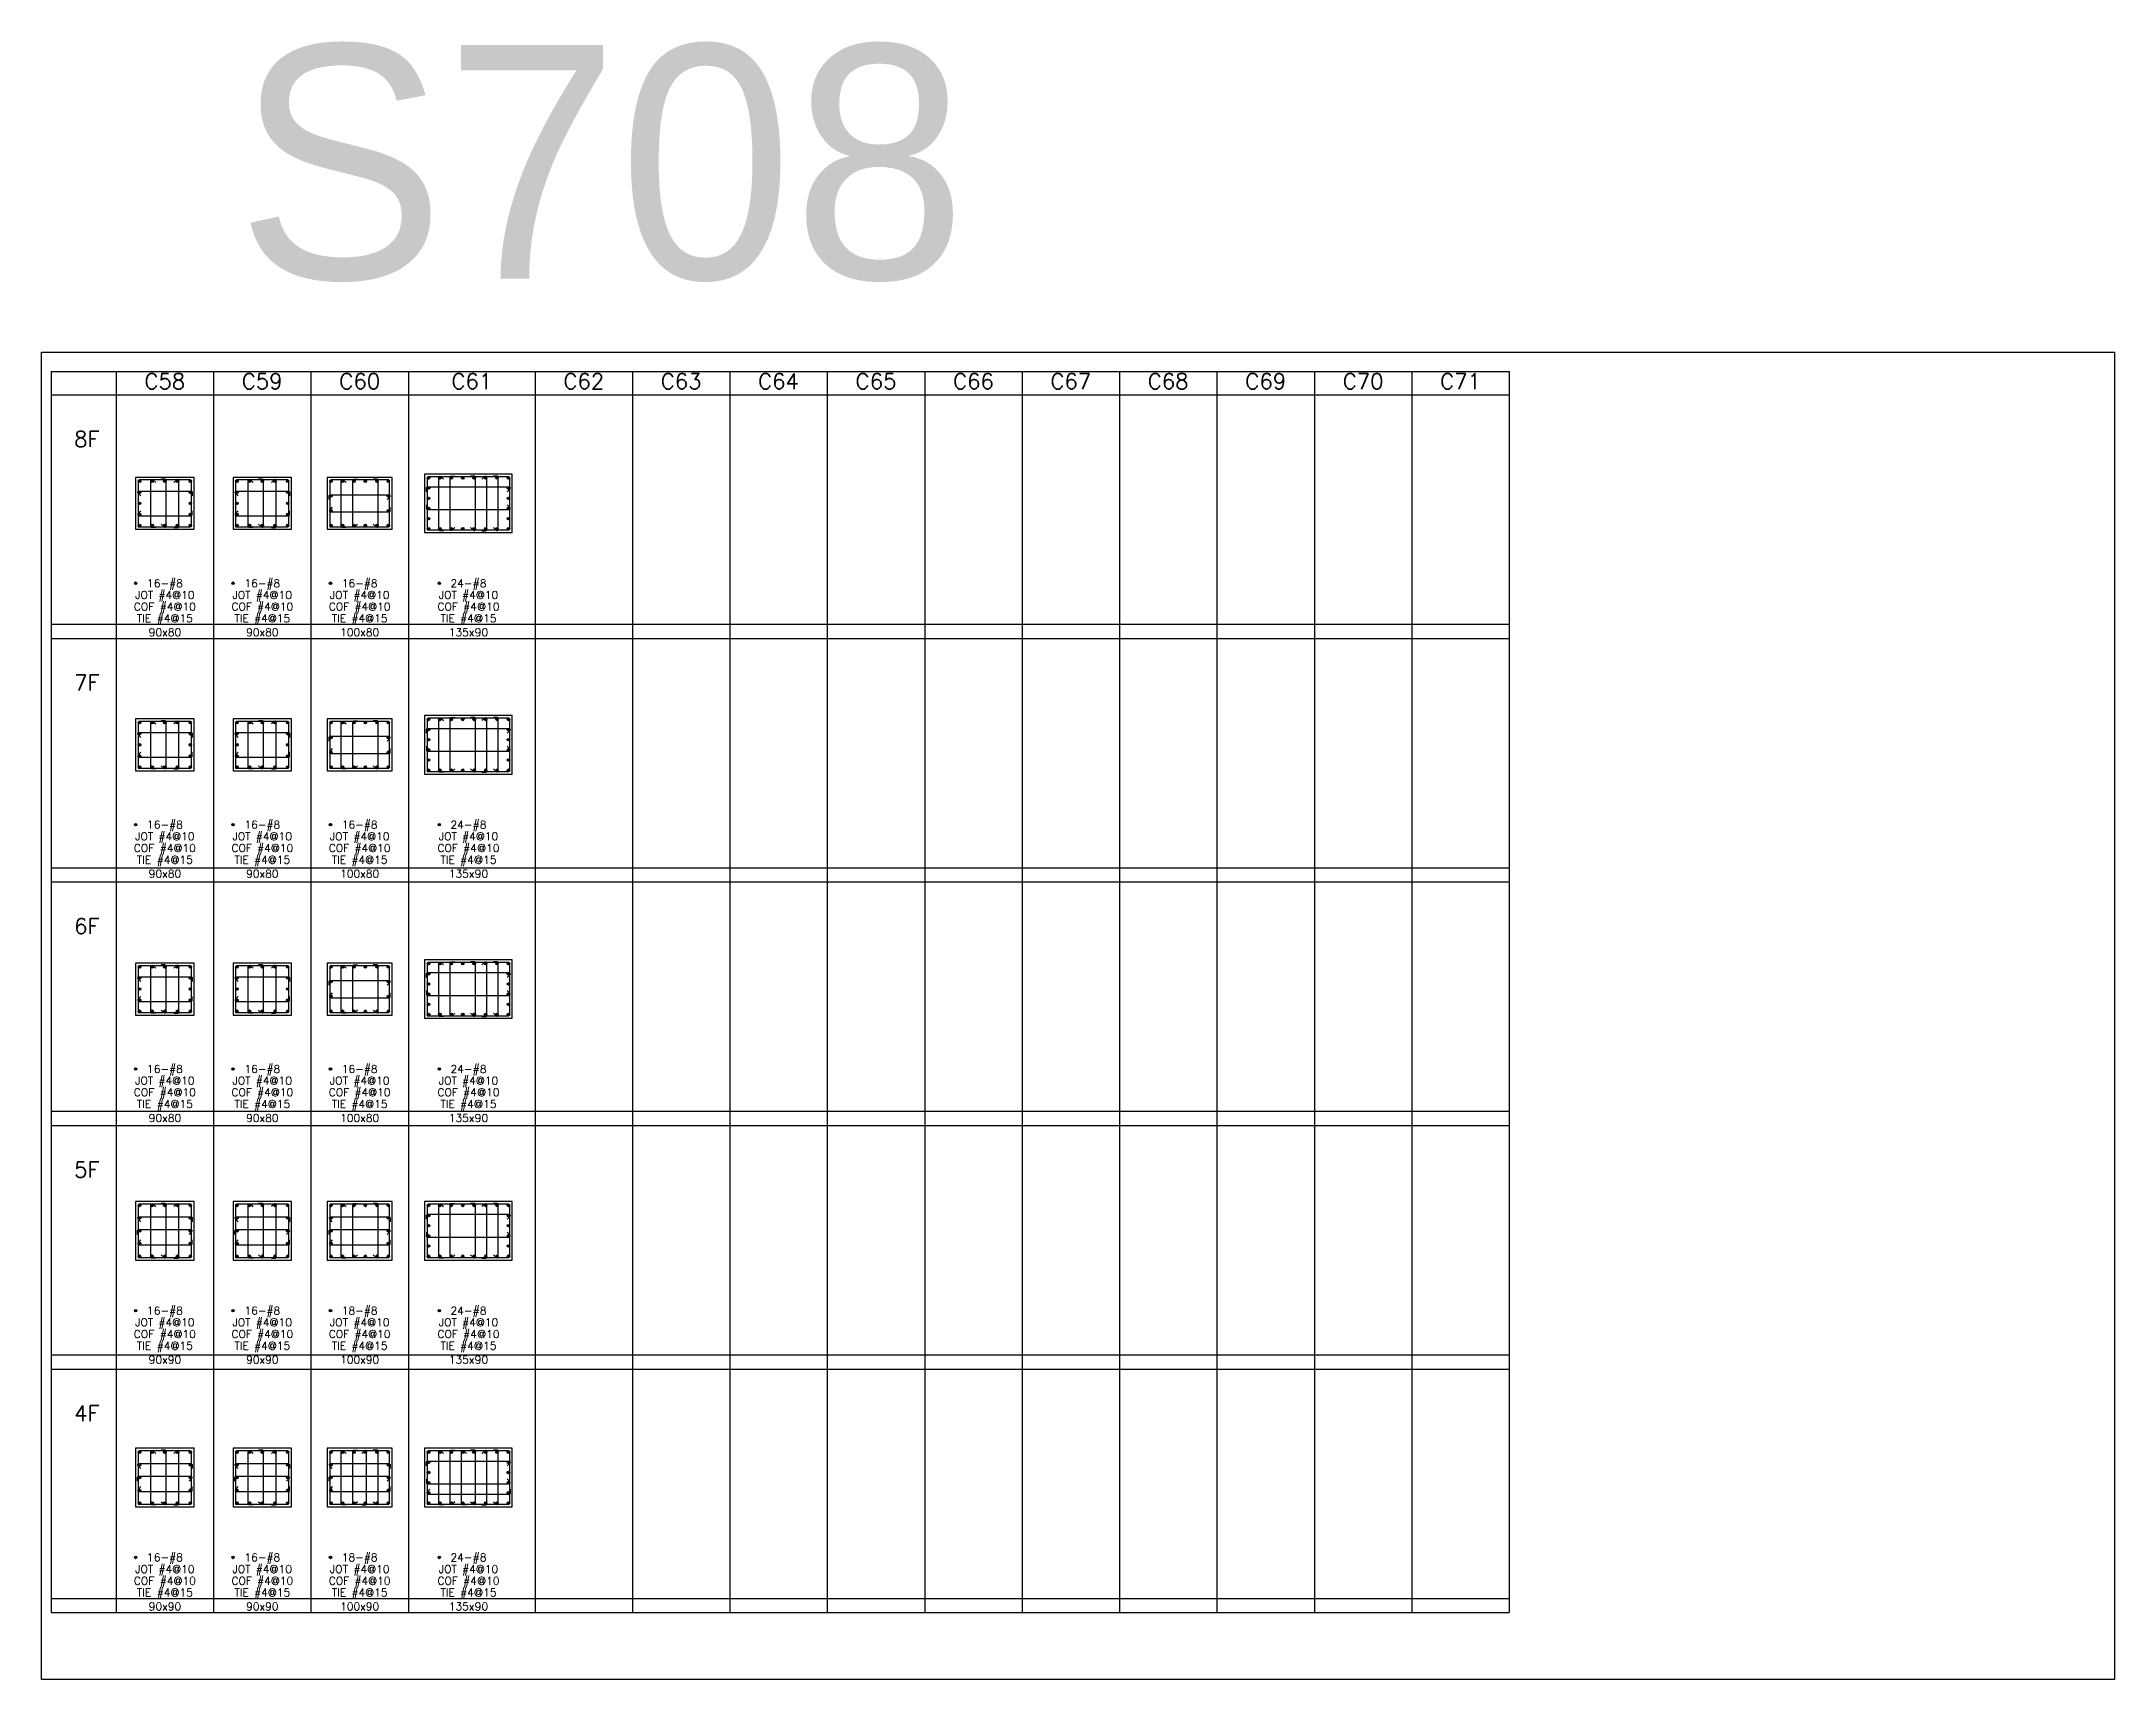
# Model space of a CAD drawing. Header units: millimetres. Extents: x 0 to 31920, y -6088 to 2522.
# Drawn here: x 22344 to 25536, y 0 to 2522 of the extents above; entities that cross this region are included whole.
import ezdxf
from ezdxf.enums import TextEntityAlignment as Align

# ---------------------------------------------------------------- set-up
doc = ezdxf.new("R2010")
doc.units = ezdxf.units.MM
doc.header["$MEASUREMENT"] = 0
for name, color, linetype in [('DwFm', 7, 'Continuous'), ('S-DIM', 2, 'Continuous'), ('S-RC', 130, 'Continuous'), ('S-REINF', 6, 'Continuous'), ('S-REINFD', 201, 'Continuous'), ('S-STUD', 1, 'Continuous'), ('S-TEXT', 2, 'Continuous')]:
    doc.layers.add(name, color=color, linetype=linetype)
doc.styles.add('CS4', font='romans.shx', dxfattribs={"width": 0.8, "bigfont": 'lsp.shx'})
doc.styles.add('HELOPEN', font='helopen.shx')

msp = doc.modelspace()

# ---------------------------------------------------------------- texts
at = {"color": 4, "style": 'HELOPEN'}
msp.add_text('S708', height=360, dxfattribs=at).set_placement((22644, 2156.8))
at = {"layer": 'S-TEXT', "style": 'CS4'}
for s, height, p in [('C58', 24, (22534, 1987)), ('C59', 24, (22684, 1987)), ('C60', 24, (22834, 1987)), ('C61', 24, (23006.5, 1987)), ('C62', 24, (23179, 1987)), ('C63', 24, (23329, 1987)), ('C64', 24, (23479, 1987)), ('C65', 24, (23629, 1987)), ('C66', 24, (23779, 1987)), ('C67', 24, (23929, 1987)), ('C68', 24, (24079, 1987)), ('C69', 24, (24229, 1987)), ('C70', 24, (24379, 1987)), ('C71', 24, (24529, 1987)), ('8F', 24, (22414, 1898)), ('7F', 24, (22414, 1523)), ('16-#8', 12, (22534, 1310.2)), ('16-#8', 12, (22684, 1310.2)), ('16-#8', 12, (22834, 1310.2)), ('24-#8', 12, (23001.5, 1310.2)), ('COF #4@10', 12, (22534, 1274.2)), ('JOT #4@10', 12, (22534, 1292.2)), ('COF #4@10', 12, (22684, 1274.2)), ('JOT #4@10', 12, (22684, 1292.2)), ('COF #4@10', 12, (22834, 1274.2)), ('JOT #4@10', 12, (22834, 1292.2)), ('COF #4@10', 12, (23001.5, 1274.2)), ('JOT #4@10', 12, (23001.5, 1292.2)), ('TIE #4@15', 12, (22534, 1256.2)), ('90x80', 12, (22534, 1234.7)), ('TIE #4@15', 12, (22684, 1256.2)), ('90x80', 12, (22684, 1234.7)), ('TIE #4@15', 12, (22834, 1256.2)), ('100x80', 12, (22834, 1234.7)), ('TIE #4@15', 12, (23001.5, 1256.2)), ('135x90', 12, (23001.5, 1234.7)), ('6F', 24, (22414, 1148)), ('JOT #4@10', 12, (22534, 916.1)), ('16-#8', 12, (22534, 934.1)), ('JOT #4@10', 12, (22684, 916.1)), ('16-#8', 12, (22684, 934.1)), ('JOT #4@10', 12, (22834, 916.1)), ('16-#8', 12, (22834, 934.1)), ('JOT #4@10', 12, (23001.5, 916.1)), ('24-#8', 12, (23001.5, 934.1)), ('COF #4@10', 12, (22534, 898.1)), ('TIE #4@15', 12, (22534, 880.1)), ('COF #4@10', 12, (22684, 898.1)), ('TIE #4@15', 12, (22684, 880.1)), ('COF #4@10', 12, (22834, 898.1)), ('TIE #4@15', 12, (22834, 880.1)), ('COF #4@10', 12, (23001.5, 898.1)), ('TIE #4@15', 12, (23001.5, 880.1)), ('90x80', 12, (22534, 858.6)), ('90x80', 12, (22684, 858.6)), ('100x80', 12, (22834, 858.6)), ('135x90', 12, (23001.5, 858.6)), ('5F', 24, (22414, 773)), ('16-#8', 12, (22534, 561.9)), ('16-#8', 12, (22684, 561.9)), ('18-#8', 12, (22834, 561.9)), ('24-#8', 12, (23001.5, 561.9)), ('JOT #4@10', 12, (22534, 543.9)), ('JOT #4@10', 12, (22684, 543.9)), ('JOT #4@10', 12, (22834, 543.9)), ('JOT #4@10', 12, (23001.5, 543.9)), ('COF #4@10', 12, (22534, 525.9)), ('TIE #4@15', 12, (22534, 507.9)), ('COF #4@10', 12, (22684, 525.9)), ('TIE #4@15', 12, (22684, 507.9)), ('COF #4@10', 12, (22834, 525.9)), ('TIE #4@15', 12, (22834, 507.9)), ('COF #4@10', 12, (23001.5, 525.9)), ('TIE #4@15', 12, (23001.5, 507.9)), ('90x90', 12, (22534, 486.4)), ('90x90', 12, (22684, 486.4)), ('100x90', 12, (22834, 486.4)), ('135x90', 12, (23001.5, 486.4)), ('4F', 24, (22414, 398)), ('16-#8', 12, (22534, 182)), ('16-#8', 12, (22684, 182)), ('18-#8', 12, (22834, 182)), ('24-#8', 12, (23001.5, 182)), ('COF #4@10', 12, (22534, 146)), ('JOT #4@10', 12, (22534, 164)), ('COF #4@10', 12, (22684, 146)), ('JOT #4@10', 12, (22684, 164)), ('COF #4@10', 12, (22834, 146)), ('JOT #4@10', 12, (22834, 164)), ('COF #4@10', 12, (23001.5, 146)), ('JOT #4@10', 12, (23001.5, 164)), ('TIE #4@15', 12, (22534, 128)), ('TIE #4@15', 12, (22684, 128)), ('TIE #4@15', 12, (22834, 128)), ('TIE #4@15', 12, (23001.5, 128)), ('90x90', 12, (22534, 106.5)), ('90x90', 12, (22684, 106.5)), ('100x90', 12, (22834, 106.5)), ('135x90', 12, (23001.5, 106.5))]:
    msp.add_text(s, height=height, dxfattribs=at).set_placement(p, align=Align.CENTER)

# ---------------------------------------------------------------- blocks, each defined once
blk = doc.blocks.new('繪圖範圍')
blk.add_lwpolyline([(0, 51.1), (79.8, 51.1), (79.8, 0), (0, 0)], close=True)
blk = doc.blocks.new('A$C99a523f8')
at = {"layer": 'S-REINFD'}
h = blk.add_hatch(color=256, dxfattribs=at)
edge = h.paths.add_edge_path()
edge.add_arc((35.9, 242.1), 1.91, 0, 360)
h = blk.add_hatch(color=256, dxfattribs=at)
edge = h.paths.add_edge_path()
edge.add_arc((35.9, 225), 1.91, 0, 360)
h = blk.add_hatch(color=256, dxfattribs=at)
edge = h.paths.add_edge_path()
edge.add_arc((55.5, 242.1), 1.91, 0, 360)
h = blk.add_hatch(color=256, dxfattribs=at)
edge = h.paths.add_edge_path()
edge.add_arc((75, 242.1), 1.91, 0, 360)
h = blk.add_hatch(color=256, dxfattribs=at)
edge = h.paths.add_edge_path()
edge.add_arc((94.5, 242.1), 1.91, 0, 360)
h = blk.add_hatch(color=256, dxfattribs=at)
edge = h.paths.add_edge_path()
edge.add_arc((114.1, 242.1), 1.91, 0, 360)
h = blk.add_hatch(color=256, dxfattribs=at)
edge = h.paths.add_edge_path()
edge.add_arc((114.1, 225), 1.91, 0, 360)
h = blk.add_hatch(color=256, dxfattribs=at)
edge = h.paths.add_edge_path()
edge.add_arc((185.9, 242.1), 1.91, 0, 360)
h = blk.add_hatch(color=256, dxfattribs=at)
edge = h.paths.add_edge_path()
edge.add_arc((185.9, 225), 1.91, 0, 360)
h = blk.add_hatch(color=256, dxfattribs=at)
edge = h.paths.add_edge_path()
edge.add_arc((205.5, 242.1), 1.91, 0, 360)
h = blk.add_hatch(color=256, dxfattribs=at)
edge = h.paths.add_edge_path()
edge.add_arc((225, 242.1), 1.91, 0, 360)
h = blk.add_hatch(color=256, dxfattribs=at)
edge = h.paths.add_edge_path()
edge.add_arc((244.5, 242.1), 1.91, 0, 360)
h = blk.add_hatch(color=256, dxfattribs=at)
edge = h.paths.add_edge_path()
edge.add_arc((264.1, 242.1), 1.91, 0, 360)
h = blk.add_hatch(color=256, dxfattribs=at)
edge = h.paths.add_edge_path()
edge.add_arc((264.1, 225), 1.91, 0, 360)
h = blk.add_hatch(color=256, dxfattribs=at)
edge = h.paths.add_edge_path()
edge.add_arc((330.9, 242.1), 1.91, 0, 360)
h = blk.add_hatch(color=256, dxfattribs=at)
edge = h.paths.add_edge_path()
edge.add_arc((348.5, 242.1), 1.91, 0, 360)
h = blk.add_hatch(color=256, dxfattribs=at)
edge = h.paths.add_edge_path()
edge.add_arc((366.2, 242.1), 1.91, 0, 360)
h = blk.add_hatch(color=256, dxfattribs=at)
edge = h.paths.add_edge_path()
edge.add_arc((383.8, 242.1), 1.91, 0, 360)
h = blk.add_hatch(color=256, dxfattribs=at)
edge = h.paths.add_edge_path()
edge.add_arc((401.5, 242.1), 1.91, 0, 360)
h = blk.add_hatch(color=256, dxfattribs=at)
edge = h.paths.add_edge_path()
edge.add_arc((419.1, 242.1), 1.91, 0, 360)
h = blk.add_hatch(color=256, dxfattribs=at)
edge = h.paths.add_edge_path()
edge.add_arc((480.9, 247.1), 1.91, 0, 360)
h = blk.add_hatch(color=256, dxfattribs=at)
edge = h.paths.add_edge_path()
edge.add_arc((480.9, 231.5), 1.91, 0, 360)
h = blk.add_hatch(color=256, dxfattribs=at)
edge = h.paths.add_edge_path()
edge.add_arc((498.5, 247.1), 1.91, 0, 360)
h = blk.add_hatch(color=256, dxfattribs=at)
edge = h.paths.add_edge_path()
edge.add_arc((516.1, 247.1), 1.91, 0, 360)
h = blk.add_hatch(color=256, dxfattribs=at)
edge = h.paths.add_edge_path()
edge.add_arc((533.7, 247.1), 1.91, 0, 360)
h = blk.add_hatch(color=256, dxfattribs=at)
edge = h.paths.add_edge_path()
edge.add_arc((551.3, 247.1), 1.91, 0, 360)
h = blk.add_hatch(color=256, dxfattribs=at)
edge = h.paths.add_edge_path()
edge.add_arc((568.9, 247.1), 1.91, 0, 360)
h = blk.add_hatch(color=256, dxfattribs=at)
edge = h.paths.add_edge_path()
edge.add_arc((586.5, 247.1), 1.91, 0, 360)
h = blk.add_hatch(color=256, dxfattribs=at)
edge = h.paths.add_edge_path()
edge.add_arc((604.1, 247.1), 1.91, 0, 360)
h = blk.add_hatch(color=256, dxfattribs=at)
edge = h.paths.add_edge_path()
edge.add_arc((604.1, 231.5), 1.91, 0, 360)
h = blk.add_hatch(color=256, dxfattribs=at)
edge = h.paths.add_edge_path()
edge.add_arc((35.9, 208), 1.91, 0, 360)
h = blk.add_hatch(color=256, dxfattribs=at)
edge = h.paths.add_edge_path()
edge.add_arc((35.9, 191), 1.91, 0, 360)
h = blk.add_hatch(color=256, dxfattribs=at)
edge = h.paths.add_edge_path()
edge.add_arc((114.1, 208), 1.91, 0, 360)
h = blk.add_hatch(color=256, dxfattribs=at)
edge = h.paths.add_edge_path()
edge.add_arc((114.1, 191), 1.91, 0, 360)
h = blk.add_hatch(color=256, dxfattribs=at)
edge = h.paths.add_edge_path()
edge.add_arc((185.9, 208), 1.91, 0, 360)
h = blk.add_hatch(color=256, dxfattribs=at)
edge = h.paths.add_edge_path()
edge.add_arc((185.9, 191), 1.91, 0, 360)
h = blk.add_hatch(color=256, dxfattribs=at)
edge = h.paths.add_edge_path()
edge.add_arc((264.1, 208), 1.91, 0, 360)
h = blk.add_hatch(color=256, dxfattribs=at)
edge = h.paths.add_edge_path()
edge.add_arc((264.1, 191), 1.91, 0, 360)
h = blk.add_hatch(color=256, dxfattribs=at)
edge = h.paths.add_edge_path()
edge.add_arc((330.9, 219.4), 1.91, 0, 360)
h = blk.add_hatch(color=256, dxfattribs=at)
edge = h.paths.add_edge_path()
edge.add_arc((330.9, 196.6), 1.91, 0, 360)
h = blk.add_hatch(color=256, dxfattribs=at)
edge = h.paths.add_edge_path()
edge.add_arc((419.1, 219.4), 1.91, 0, 360)
h = blk.add_hatch(color=256, dxfattribs=at)
edge = h.paths.add_edge_path()
edge.add_arc((419.1, 196.6), 1.91, 0, 360)
h = blk.add_hatch(color=256, dxfattribs=at)
edge = h.paths.add_edge_path()
edge.add_arc((480.9, 215.8), 1.91, 0, 360)
h = blk.add_hatch(color=256, dxfattribs=at)
edge = h.paths.add_edge_path()
edge.add_arc((480.9, 200.2), 1.91, 0, 360)
h = blk.add_hatch(color=256, dxfattribs=at)
edge = h.paths.add_edge_path()
edge.add_arc((604.1, 215.8), 1.91, 0, 360)
h = blk.add_hatch(color=256, dxfattribs=at)
edge = h.paths.add_edge_path()
edge.add_arc((604.1, 200.2), 1.91, 0, 360)
h = blk.add_hatch(color=256, dxfattribs=at)
edge = h.paths.add_edge_path()
edge.add_arc((35.9, 173.9), 1.91, 0, 360)
h = blk.add_hatch(color=256, dxfattribs=at)
edge = h.paths.add_edge_path()
edge.add_arc((55.5, 173.9), 1.91, 0, 360)
h = blk.add_hatch(color=256, dxfattribs=at)
edge = h.paths.add_edge_path()
edge.add_arc((75, 173.9), 1.91, 0, 360)
h = blk.add_hatch(color=256, dxfattribs=at)
edge = h.paths.add_edge_path()
edge.add_arc((94.5, 173.9), 1.91, 0, 360)
h = blk.add_hatch(color=256, dxfattribs=at)
edge = h.paths.add_edge_path()
edge.add_arc((114.1, 173.9), 1.91, 0, 360)
h = blk.add_hatch(color=256, dxfattribs=at)
edge = h.paths.add_edge_path()
edge.add_arc((185.9, 173.9), 1.91, 0, 360)
h = blk.add_hatch(color=256, dxfattribs=at)
edge = h.paths.add_edge_path()
edge.add_arc((205.5, 173.9), 1.91, 0, 360)
h = blk.add_hatch(color=256, dxfattribs=at)
edge = h.paths.add_edge_path()
edge.add_arc((225, 173.9), 1.91, 0, 360)
h = blk.add_hatch(color=256, dxfattribs=at)
edge = h.paths.add_edge_path()
edge.add_arc((244.5, 173.9), 1.91, 0, 360)
h = blk.add_hatch(color=256, dxfattribs=at)
edge = h.paths.add_edge_path()
edge.add_arc((264.1, 173.9), 1.91, 0, 360)
h = blk.add_hatch(color=256, dxfattribs=at)
edge = h.paths.add_edge_path()
edge.add_arc((330.9, 173.9), 1.91, 0, 360)
h = blk.add_hatch(color=256, dxfattribs=at)
edge = h.paths.add_edge_path()
edge.add_arc((348.5, 173.9), 1.91, 0, 360)
h = blk.add_hatch(color=256, dxfattribs=at)
edge = h.paths.add_edge_path()
edge.add_arc((366.2, 173.9), 1.91, 0, 360)
h = blk.add_hatch(color=256, dxfattribs=at)
edge = h.paths.add_edge_path()
edge.add_arc((383.8, 173.9), 1.91, 0, 360)
h = blk.add_hatch(color=256, dxfattribs=at)
edge = h.paths.add_edge_path()
edge.add_arc((401.5, 173.9), 1.91, 0, 360)
h = blk.add_hatch(color=256, dxfattribs=at)
edge = h.paths.add_edge_path()
edge.add_arc((419.1, 173.9), 1.91, 0, 360)
h = blk.add_hatch(color=256, dxfattribs=at)
edge = h.paths.add_edge_path()
edge.add_arc((480.9, 184.5), 1.91, 0, 360)
h = blk.add_hatch(color=256, dxfattribs=at)
edge = h.paths.add_edge_path()
edge.add_arc((480.9, 168.9), 1.91, 0, 360)
h = blk.add_hatch(color=256, dxfattribs=at)
edge = h.paths.add_edge_path()
edge.add_arc((498.5, 168.9), 1.91, 0, 360)
h = blk.add_hatch(color=256, dxfattribs=at)
edge = h.paths.add_edge_path()
edge.add_arc((516.1, 168.9), 1.91, 0, 360)
h = blk.add_hatch(color=256, dxfattribs=at)
edge = h.paths.add_edge_path()
edge.add_arc((533.7, 168.9), 1.91, 0, 360)
h = blk.add_hatch(color=256, dxfattribs=at)
edge = h.paths.add_edge_path()
edge.add_arc((551.3, 168.9), 1.91, 0, 360)
h = blk.add_hatch(color=256, dxfattribs=at)
edge = h.paths.add_edge_path()
edge.add_arc((568.9, 168.9), 1.91, 0, 360)
h = blk.add_hatch(color=256, dxfattribs=at)
edge = h.paths.add_edge_path()
edge.add_arc((586.5, 168.9), 1.91, 0, 360)
h = blk.add_hatch(color=256, dxfattribs=at)
edge = h.paths.add_edge_path()
edge.add_arc((604.1, 184.5), 1.91, 0, 360)
h = blk.add_hatch(color=256, dxfattribs=at)
edge = h.paths.add_edge_path()
edge.add_arc((604.1, 168.9), 1.91, 0, 360)
h = blk.add_hatch(color=256, dxfattribs=at)
edge = h.paths.add_edge_path()
edge.add_arc((30, 85), 1.91, 0, 360)
h = blk.add_hatch(color=256, dxfattribs=at)
edge = h.paths.add_edge_path()
edge.add_arc((180, 85), 1.91, 0, 360)
h = blk.add_hatch(color=256, dxfattribs=at)
edge = h.paths.add_edge_path()
edge.add_arc((330, 85), 1.91, 0, 360)
h = blk.add_hatch(color=256, dxfattribs=at)
edge = h.paths.add_edge_path()
edge.add_arc((497.5, 85), 1.91, 0, 360)
at = {"layer": 'S-RC'}
for points in [[(30, 168), (120, 168), (120, 248), (30, 248), (30, 168)], [(180, 168), (270, 168), (270, 248), (180, 248), (180, 168)], [(325, 168), (425, 168), (425, 248), (325, 248), (325, 168)], [(475, 163), (610, 163), (610, 253), (475, 253), (475, 163)]]:
    blk.add_lwpolyline(points, dxfattribs=at)
at = {"layer": 'S-REINF', "color": 2}
for points in [[(37.8, 219.5), (33.8, 223.8, -0.653352), (35.2, 227), (115.2, 227, -0.414214), (117.1, 225.1), (117.1, 219.5)], [(34, 172), (114.1, 172, 0.414214), (116, 173.9), (116, 242.1, 0.414214), (114.1, 244), (35.9, 244, 0.414214), (34, 242.1), (34, 172)], [(61, 170.9), (55.4, 170.9, -0.414214), (53.5, 172.8), (53.5, 242.8, -0.653352), (56.7, 244.2), (61, 240.2)], [(69.4, 175.8), (73.7, 171.8, 0.653352), (76.9, 173.2), (76.9, 243.2, 0.414214), (75, 245.1), (69.4, 245.1)], [(89, 170.9), (94.6, 170.9, 0.414214), (96.5, 172.8), (96.5, 242.8, 0.653352), (93.3, 244.2), (89, 240.2)], [(187.8, 219.5), (183.8, 223.8, -0.653352), (185.2, 227), (265.2, 227, -0.414214), (267.1, 225.1), (267.1, 219.5)], [(184, 172), (264.1, 172, 0.414214), (266, 173.9), (266, 242.1, 0.414214), (264.1, 244), (185.9, 244, 0.414214), (184, 242.1), (184, 172)], [(211, 170.9), (205.4, 170.9, -0.414214), (203.5, 172.8), (203.5, 242.8, -0.653352), (206.7, 244.2), (211, 240.2)], [(219.4, 175.8), (223.7, 171.8, 0.653352), (226.9, 173.2), (226.9, 243.2, 0.414214), (225, 245.1), (219.4, 245.1)], [(239, 170.9), (244.6, 170.9, 0.414214), (246.5, 172.8), (246.5, 242.8, 0.653352), (243.3, 244.2), (239, 240.2)], [(329, 172), (419.1, 172, 0.414214), (421, 173.9), (421, 242.1, 0.414214), (419.1, 244), (330.9, 244, 0.414214), (329, 242.1), (329, 172)], [(354.1, 170.9), (348.5, 170.9, -0.414214), (346.6, 172.8), (346.6, 242.8, -0.653352), (349.8, 244.2), (354.1, 240.2)], [(371.8, 175.8), (367.5, 171.8, -0.653352), (364.3, 173.2), (364.3, 243.2, -0.414214), (366.2, 245.1), (371.8, 245.1)], [(395.9, 175.8), (400.2, 171.8, 0.653352), (403.4, 173.2), (403.4, 243.2, 0.414214), (401.5, 245.1), (395.9, 245.1)], [(477.9, 225.9), (477.9, 231.5, -0.414214), (479.8, 233.4), (604.8, 233.4, -0.653352), (606.2, 230.2), (602.2, 225.9)], [(479, 167), (604.1, 167, 0.414214), (606, 168.9), (606, 247.1, 0.414214), (604.1, 249), (480.9, 249, 0.414214), (479, 247.1), (479, 167)], [(504.1, 165.9), (498.5, 165.9, -0.414214), (496.6, 167.8), (496.6, 247.8, -0.653352), (499.8, 249.2), (504.1, 245.2)], [(521.7, 170.8), (517.4, 166.8, -0.653352), (514.2, 168.2), (514.2, 248.2, -0.414214), (516.1, 250.1), (521.7, 250.1)], [(545.7, 170.8), (550, 166.8, 0.653352), (553.2, 168.2), (553.2, 248.2, 0.414214), (551.3, 250.1), (545.7, 250.1)], [(563.3, 165.9), (568.9, 165.9, 0.414214), (570.8, 167.8), (570.8, 247.8, 0.653352), (567.6, 249.2), (563.3, 245.2)], [(580.9, 170.8), (585.2, 166.8, 0.653352), (588.4, 168.2), (588.4, 248.2, 0.414214), (586.5, 250.1), (580.9, 250.1)], [(37.8, 196.5), (33.8, 192.2, 0.653352), (35.2, 189), (115.2, 189, 0.414214), (117.1, 190.9), (117.1, 196.5)], [(187.8, 196.5), (183.8, 192.2, 0.653352), (185.2, 189), (265.2, 189, 0.414214), (267.1, 190.9), (267.1, 196.5)], [(327.9, 213.8), (327.9, 219.4, -0.414214), (329.8, 221.3), (419.8, 221.3, -0.653352), (421.2, 218.1), (417.2, 213.8)], [(332.8, 202.2), (328.8, 197.9, 0.653352), (330.2, 194.7), (420.2, 194.7, 0.414214), (422.1, 196.6), (422.1, 202.2)], [(477.9, 205.8), (477.9, 200.2, 0.414214), (479.8, 198.3), (604.8, 198.3, 0.653352), (606.2, 201.5), (602.2, 205.8)]]:
    blk.add_lwpolyline(points, format="xyb", dxfattribs=at)
at = {"layer": 'S-REINFD'}
for centre in [(35.9, 242.1), (35.9, 225), (55.5, 242.1), (75, 242.1), (94.5, 242.1), (114.1, 242.1), (114.1, 225), (185.9, 242.1), (185.9, 225), (205.5, 242.1), (225, 242.1), (244.5, 242.1), (264.1, 242.1), (264.1, 225), (330.9, 242.1), (348.5, 242.1), (366.2, 242.1), (383.8, 242.1), (401.5, 242.1), (419.1, 242.1), (480.9, 247.1), (480.9, 231.5), (498.5, 247.1), (516.1, 247.1), (533.7, 247.1), (551.3, 247.1), (568.9, 247.1), (586.5, 247.1), (604.1, 247.1), (604.1, 231.5), (35.9, 208), (35.9, 191), (114.1, 208), (114.1, 191), (185.9, 208), (185.9, 191), (264.1, 208), (264.1, 191), (330.9, 219.4), (330.9, 196.6), (419.1, 219.4), (419.1, 196.6), (480.9, 215.8), (480.9, 200.2), (604.1, 215.8), (604.1, 200.2), (35.9, 173.9), (55.5, 173.9), (75, 173.9), (94.5, 173.9), (114.1, 173.9), (185.9, 173.9), (205.5, 173.9), (225, 173.9), (244.5, 173.9), (264.1, 173.9), (330.9, 173.9), (348.5, 173.9), (366.2, 173.9), (383.8, 173.9), (401.5, 173.9), (419.1, 173.9), (480.9, 184.5), (480.9, 168.9), (498.5, 168.9), (516.1, 168.9), (533.7, 168.9), (551.3, 168.9), (568.9, 168.9), (586.5, 168.9), (604.1, 184.5), (604.1, 168.9), (30, 85), (180, 85), (330, 85), (497.5, 85)]:
    blk.add_circle(centre, 1.91, dxfattribs=at)
at = {"layer": 'S-TEXT', "style": 'CS4'}
for s, p in [('JOT #4@10', (75, 61)), ('16-#8', (75, 79)), ('JOT #4@10', (225, 61)), ('16-#8', (225, 79)), ('JOT #4@10', (375, 61)), ('16-#8', (375, 79)), ('JOT #4@10', (542.5, 61)), ('24-#8', (542.5, 79)), ('COF #4@10', (75, 43)), ('TIE #4@15', (75, 25)), ('COF #4@10', (225, 43)), ('TIE #4@15', (225, 25)), ('COF #4@10', (375, 43)), ('TIE #4@15', (375, 25)), ('COF #4@10', (542.5, 43)), ('TIE #4@15', (542.5, 25)), ('90x80', (75, 3.5)), ('90x80', (225, 3.5)), ('100x80', (375, 3.5)), ('135x90', (542.5, 3.5))]:
    blk.add_text(s, height=12, dxfattribs=at).set_placement(p, align=Align.CENTER)

# ---------------------------------------------------------------- hatches: boundary and pattern name
at = {"layer": 'S-REINFD'}
h = msp.add_hatch(color=256, dxfattribs=at)
edge = h.paths.add_edge_path()
edge.add_arc((22494.9, 1473.3), 1.91, 0, 360)
h = msp.add_hatch(color=256, dxfattribs=at)
edge = h.paths.add_edge_path()
edge.add_arc((22514.5, 1473.3), 1.91, 0, 360)
h = msp.add_hatch(color=256, dxfattribs=at)
edge = h.paths.add_edge_path()
edge.add_arc((22534, 1473.3), 1.91, 0, 360)
h = msp.add_hatch(color=256, dxfattribs=at)
edge = h.paths.add_edge_path()
edge.add_arc((22553.5, 1473.3), 1.91, 0, 360)
h = msp.add_hatch(color=256, dxfattribs=at)
edge = h.paths.add_edge_path()
edge.add_arc((22573.1, 1473.3), 1.91, 0, 360)
h = msp.add_hatch(color=256, dxfattribs=at)
edge = h.paths.add_edge_path()
edge.add_arc((22644.9, 1473.3), 1.91, 0, 360)
h = msp.add_hatch(color=256, dxfattribs=at)
edge = h.paths.add_edge_path()
edge.add_arc((22664.5, 1473.3), 1.91, 0, 360)
h = msp.add_hatch(color=256, dxfattribs=at)
edge = h.paths.add_edge_path()
edge.add_arc((22684, 1473.3), 1.91, 0, 360)
h = msp.add_hatch(color=256, dxfattribs=at)
edge = h.paths.add_edge_path()
edge.add_arc((22703.5, 1473.3), 1.91, 0, 360)
h = msp.add_hatch(color=256, dxfattribs=at)
edge = h.paths.add_edge_path()
edge.add_arc((22723.1, 1473.3), 1.91, 0, 360)
h = msp.add_hatch(color=256, dxfattribs=at)
edge = h.paths.add_edge_path()
edge.add_arc((22789.9, 1473.3), 1.91, 0, 360)
h = msp.add_hatch(color=256, dxfattribs=at)
edge = h.paths.add_edge_path()
edge.add_arc((22807.5, 1473.3), 1.91, 0, 360)
h = msp.add_hatch(color=256, dxfattribs=at)
edge = h.paths.add_edge_path()
edge.add_arc((22825.2, 1473.3), 1.91, 0, 360)
h = msp.add_hatch(color=256, dxfattribs=at)
edge = h.paths.add_edge_path()
edge.add_arc((22842.8, 1473.3), 1.91, 0, 360)
h = msp.add_hatch(color=256, dxfattribs=at)
edge = h.paths.add_edge_path()
edge.add_arc((22860.5, 1473.3), 1.91, 0, 360)
h = msp.add_hatch(color=256, dxfattribs=at)
edge = h.paths.add_edge_path()
edge.add_arc((22878.1, 1473.3), 1.91, 0, 360)
h = msp.add_hatch(color=256, dxfattribs=at)
edge = h.paths.add_edge_path()
edge.add_arc((22939.9, 1478.3), 1.91, 0, 360)
h = msp.add_hatch(color=256, dxfattribs=at)
edge = h.paths.add_edge_path()
edge.add_arc((22957.5, 1478.3), 1.91, 0, 360)
h = msp.add_hatch(color=256, dxfattribs=at)
edge = h.paths.add_edge_path()
edge.add_arc((22975.1, 1478.3), 1.91, 0, 360)
h = msp.add_hatch(color=256, dxfattribs=at)
edge = h.paths.add_edge_path()
edge.add_arc((22992.7, 1478.3), 1.91, 0, 360)
h = msp.add_hatch(color=256, dxfattribs=at)
edge = h.paths.add_edge_path()
edge.add_arc((23010.3, 1478.3), 1.91, 0, 360)
h = msp.add_hatch(color=256, dxfattribs=at)
edge = h.paths.add_edge_path()
edge.add_arc((23027.9, 1478.3), 1.91, 0, 360)
h = msp.add_hatch(color=256, dxfattribs=at)
edge = h.paths.add_edge_path()
edge.add_arc((23045.5, 1478.3), 1.91, 0, 360)
h = msp.add_hatch(color=256, dxfattribs=at)
edge = h.paths.add_edge_path()
edge.add_arc((23063.1, 1478.3), 1.91, 0, 360)
h = msp.add_hatch(color=256, dxfattribs=at)
edge = h.paths.add_edge_path()
edge.add_arc((22494.9, 1456.2), 1.91, 0, 360)
h = msp.add_hatch(color=256, dxfattribs=at)
edge = h.paths.add_edge_path()
edge.add_arc((22494.9, 1439.2), 1.91, 0, 360)
h = msp.add_hatch(color=256, dxfattribs=at)
edge = h.paths.add_edge_path()
edge.add_arc((22573.1, 1456.2), 1.91, 0, 360)
h = msp.add_hatch(color=256, dxfattribs=at)
edge = h.paths.add_edge_path()
edge.add_arc((22573.1, 1439.2), 1.91, 0, 360)
h = msp.add_hatch(color=256, dxfattribs=at)
edge = h.paths.add_edge_path()
edge.add_arc((22644.9, 1456.2), 1.91, 0, 360)
h = msp.add_hatch(color=256, dxfattribs=at)
edge = h.paths.add_edge_path()
edge.add_arc((22644.9, 1439.2), 1.91, 0, 360)
h = msp.add_hatch(color=256, dxfattribs=at)
edge = h.paths.add_edge_path()
edge.add_arc((22723.1, 1456.2), 1.91, 0, 360)
h = msp.add_hatch(color=256, dxfattribs=at)
edge = h.paths.add_edge_path()
edge.add_arc((22723.1, 1439.2), 1.91, 0, 360)
h = msp.add_hatch(color=256, dxfattribs=at)
edge = h.paths.add_edge_path()
edge.add_arc((22789.9, 1450.5), 1.91, 0, 360)
h = msp.add_hatch(color=256, dxfattribs=at)
edge = h.paths.add_edge_path()
edge.add_arc((22878.1, 1450.5), 1.91, 0, 360)
h = msp.add_hatch(color=256, dxfattribs=at)
edge = h.paths.add_edge_path()
edge.add_arc((22939.9, 1462.6), 1.91, 0, 360)
h = msp.add_hatch(color=256, dxfattribs=at)
edge = h.paths.add_edge_path()
edge.add_arc((22939.9, 1447), 1.91, 0, 360)
h = msp.add_hatch(color=256, dxfattribs=at)
edge = h.paths.add_edge_path()
edge.add_arc((23063.1, 1462.6), 1.91, 0, 360)
h = msp.add_hatch(color=256, dxfattribs=at)
edge = h.paths.add_edge_path()
edge.add_arc((23063.1, 1447), 1.91, 0, 360)
h = msp.add_hatch(color=256, dxfattribs=at)
edge = h.paths.add_edge_path()
edge.add_arc((22494.9, 1422.1), 1.91, 0, 360)
h = msp.add_hatch(color=256, dxfattribs=at)
edge = h.paths.add_edge_path()
edge.add_arc((22494.9, 1405.1), 1.91, 0, 360)
h = msp.add_hatch(color=256, dxfattribs=at)
edge = h.paths.add_edge_path()
edge.add_arc((22514.5, 1405.1), 1.91, 0, 360)
h = msp.add_hatch(color=256, dxfattribs=at)
edge = h.paths.add_edge_path()
edge.add_arc((22534, 1405.1), 1.91, 0, 360)
h = msp.add_hatch(color=256, dxfattribs=at)
edge = h.paths.add_edge_path()
edge.add_arc((22553.5, 1405.1), 1.91, 0, 360)
h = msp.add_hatch(color=256, dxfattribs=at)
edge = h.paths.add_edge_path()
edge.add_arc((22573.1, 1422.1), 1.91, 0, 360)
h = msp.add_hatch(color=256, dxfattribs=at)
edge = h.paths.add_edge_path()
edge.add_arc((22573.1, 1405.1), 1.91, 0, 360)
h = msp.add_hatch(color=256, dxfattribs=at)
edge = h.paths.add_edge_path()
edge.add_arc((22644.9, 1422.1), 1.91, 0, 360)
h = msp.add_hatch(color=256, dxfattribs=at)
edge = h.paths.add_edge_path()
edge.add_arc((22644.9, 1405.1), 1.91, 0, 360)
h = msp.add_hatch(color=256, dxfattribs=at)
edge = h.paths.add_edge_path()
edge.add_arc((22664.5, 1405.1), 1.91, 0, 360)
h = msp.add_hatch(color=256, dxfattribs=at)
edge = h.paths.add_edge_path()
edge.add_arc((22684, 1405.1), 1.91, 0, 360)
h = msp.add_hatch(color=256, dxfattribs=at)
edge = h.paths.add_edge_path()
edge.add_arc((22703.5, 1405.1), 1.91, 0, 360)
h = msp.add_hatch(color=256, dxfattribs=at)
edge = h.paths.add_edge_path()
edge.add_arc((22723.1, 1422.1), 1.91, 0, 360)
h = msp.add_hatch(color=256, dxfattribs=at)
edge = h.paths.add_edge_path()
edge.add_arc((22723.1, 1405.1), 1.91, 0, 360)
h = msp.add_hatch(color=256, dxfattribs=at)
edge = h.paths.add_edge_path()
edge.add_arc((22789.9, 1427.8), 1.91, 0, 360)
h = msp.add_hatch(color=256, dxfattribs=at)
edge = h.paths.add_edge_path()
edge.add_arc((22789.9, 1405.1), 1.91, 0, 360)
h = msp.add_hatch(color=256, dxfattribs=at)
edge = h.paths.add_edge_path()
edge.add_arc((22807.5, 1405.1), 1.91, 0, 360)
h = msp.add_hatch(color=256, dxfattribs=at)
edge = h.paths.add_edge_path()
edge.add_arc((22825.2, 1405.1), 1.91, 0, 360)
h = msp.add_hatch(color=256, dxfattribs=at)
edge = h.paths.add_edge_path()
edge.add_arc((22842.8, 1405.1), 1.91, 0, 360)
h = msp.add_hatch(color=256, dxfattribs=at)
edge = h.paths.add_edge_path()
edge.add_arc((22860.5, 1405.1), 1.91, 0, 360)
h = msp.add_hatch(color=256, dxfattribs=at)
edge = h.paths.add_edge_path()
edge.add_arc((22878.1, 1427.8), 1.91, 0, 360)
h = msp.add_hatch(color=256, dxfattribs=at)
edge = h.paths.add_edge_path()
edge.add_arc((22878.1, 1405.1), 1.91, 0, 360)
h = msp.add_hatch(color=256, dxfattribs=at)
edge = h.paths.add_edge_path()
edge.add_arc((22939.9, 1431.4), 1.91, 0, 360)
h = msp.add_hatch(color=256, dxfattribs=at)
edge = h.paths.add_edge_path()
edge.add_arc((22939.9, 1415.7), 1.91, 0, 360)
h = msp.add_hatch(color=256, dxfattribs=at)
edge = h.paths.add_edge_path()
edge.add_arc((23063.1, 1431.4), 1.91, 0, 360)
h = msp.add_hatch(color=256, dxfattribs=at)
edge = h.paths.add_edge_path()
edge.add_arc((23063.1, 1415.7), 1.91, 0, 360)
h = msp.add_hatch(color=256, dxfattribs=at)
edge = h.paths.add_edge_path()
edge.add_arc((22939.9, 1400.1), 1.91, 0, 360)
h = msp.add_hatch(color=256, dxfattribs=at)
edge = h.paths.add_edge_path()
edge.add_arc((22957.5, 1400.1), 1.91, 0, 360)
h = msp.add_hatch(color=256, dxfattribs=at)
edge = h.paths.add_edge_path()
edge.add_arc((22975.1, 1400.1), 1.91, 0, 360)
h = msp.add_hatch(color=256, dxfattribs=at)
edge = h.paths.add_edge_path()
edge.add_arc((22992.7, 1400.1), 1.91, 0, 360)
h = msp.add_hatch(color=256, dxfattribs=at)
edge = h.paths.add_edge_path()
edge.add_arc((23010.3, 1400.1), 1.91, 0, 360)
h = msp.add_hatch(color=256, dxfattribs=at)
edge = h.paths.add_edge_path()
edge.add_arc((23027.9, 1400.1), 1.91, 0, 360)
h = msp.add_hatch(color=256, dxfattribs=at)
edge = h.paths.add_edge_path()
edge.add_arc((23045.5, 1400.1), 1.91, 0, 360)
h = msp.add_hatch(color=256, dxfattribs=at)
edge = h.paths.add_edge_path()
edge.add_arc((23063.1, 1400.1), 1.91, 0, 360)
h = msp.add_hatch(color=256, dxfattribs=at)
edge = h.paths.add_edge_path()
edge.add_arc((22489, 1316.2), 1.91, 0, 360)
h = msp.add_hatch(color=256, dxfattribs=at)
edge = h.paths.add_edge_path()
edge.add_arc((22639, 1316.2), 1.91, 0, 360)
h = msp.add_hatch(color=256, dxfattribs=at)
edge = h.paths.add_edge_path()
edge.add_arc((22789, 1316.2), 1.91, 0, 360)
h = msp.add_hatch(color=256, dxfattribs=at)
edge = h.paths.add_edge_path()
edge.add_arc((22956.5, 1316.2), 1.91, 0, 360)
h = msp.add_hatch(color=256, dxfattribs=at)
edge = h.paths.add_edge_path()
edge.add_arc((22494.9, 1097.2), 1.91, 0, 360)
h = msp.add_hatch(color=256, dxfattribs=at)
edge = h.paths.add_edge_path()
edge.add_arc((22514.5, 1097.2), 1.91, 0, 360)
h = msp.add_hatch(color=256, dxfattribs=at)
edge = h.paths.add_edge_path()
edge.add_arc((22534, 1097.2), 1.91, 0, 360)
h = msp.add_hatch(color=256, dxfattribs=at)
edge = h.paths.add_edge_path()
edge.add_arc((22553.5, 1097.2), 1.91, 0, 360)
h = msp.add_hatch(color=256, dxfattribs=at)
edge = h.paths.add_edge_path()
edge.add_arc((22573.1, 1097.2), 1.91, 0, 360)
h = msp.add_hatch(color=256, dxfattribs=at)
edge = h.paths.add_edge_path()
edge.add_arc((22644.9, 1097.2), 1.91, 0, 360)
h = msp.add_hatch(color=256, dxfattribs=at)
edge = h.paths.add_edge_path()
edge.add_arc((22664.5, 1097.2), 1.91, 0, 360)
h = msp.add_hatch(color=256, dxfattribs=at)
edge = h.paths.add_edge_path()
edge.add_arc((22684, 1097.2), 1.91, 0, 360)
h = msp.add_hatch(color=256, dxfattribs=at)
edge = h.paths.add_edge_path()
edge.add_arc((22703.5, 1097.2), 1.91, 0, 360)
h = msp.add_hatch(color=256, dxfattribs=at)
edge = h.paths.add_edge_path()
edge.add_arc((22723.1, 1097.2), 1.91, 0, 360)
h = msp.add_hatch(color=256, dxfattribs=at)
edge = h.paths.add_edge_path()
edge.add_arc((22789.9, 1097.2), 1.91, 0, 360)
h = msp.add_hatch(color=256, dxfattribs=at)
edge = h.paths.add_edge_path()
edge.add_arc((22807.5, 1097.2), 1.91, 0, 360)
h = msp.add_hatch(color=256, dxfattribs=at)
edge = h.paths.add_edge_path()
edge.add_arc((22825.2, 1097.2), 1.91, 0, 360)
h = msp.add_hatch(color=256, dxfattribs=at)
edge = h.paths.add_edge_path()
edge.add_arc((22842.8, 1097.2), 1.91, 0, 360)
h = msp.add_hatch(color=256, dxfattribs=at)
edge = h.paths.add_edge_path()
edge.add_arc((22860.5, 1097.2), 1.91, 0, 360)
h = msp.add_hatch(color=256, dxfattribs=at)
edge = h.paths.add_edge_path()
edge.add_arc((22878.1, 1097.2), 1.91, 0, 360)
h = msp.add_hatch(color=256, dxfattribs=at)
edge = h.paths.add_edge_path()
edge.add_arc((22939.9, 1102.2), 1.91, 0, 360)
h = msp.add_hatch(color=256, dxfattribs=at)
edge = h.paths.add_edge_path()
edge.add_arc((22939.9, 1086.6), 1.91, 0, 360)
h = msp.add_hatch(color=256, dxfattribs=at)
edge = h.paths.add_edge_path()
edge.add_arc((22957.5, 1102.2), 1.91, 0, 360)
h = msp.add_hatch(color=256, dxfattribs=at)
edge = h.paths.add_edge_path()
edge.add_arc((22975.1, 1102.2), 1.91, 0, 360)
h = msp.add_hatch(color=256, dxfattribs=at)
edge = h.paths.add_edge_path()
edge.add_arc((22992.7, 1102.2), 1.91, 0, 360)
h = msp.add_hatch(color=256, dxfattribs=at)
edge = h.paths.add_edge_path()
edge.add_arc((23010.3, 1102.2), 1.91, 0, 360)
h = msp.add_hatch(color=256, dxfattribs=at)
edge = h.paths.add_edge_path()
edge.add_arc((23027.9, 1102.2), 1.91, 0, 360)
h = msp.add_hatch(color=256, dxfattribs=at)
edge = h.paths.add_edge_path()
edge.add_arc((23045.5, 1102.2), 1.91, 0, 360)
h = msp.add_hatch(color=256, dxfattribs=at)
edge = h.paths.add_edge_path()
edge.add_arc((23063.1, 1102.2), 1.91, 0, 360)
h = msp.add_hatch(color=256, dxfattribs=at)
edge = h.paths.add_edge_path()
edge.add_arc((23063.1, 1086.6), 1.91, 0, 360)
h = msp.add_hatch(color=256, dxfattribs=at)
edge = h.paths.add_edge_path()
edge.add_arc((22494.9, 1080.2), 1.91, 0, 360)
h = msp.add_hatch(color=256, dxfattribs=at)
edge = h.paths.add_edge_path()
edge.add_arc((22494.9, 1063.1), 1.91, 0, 360)
h = msp.add_hatch(color=256, dxfattribs=at)
edge = h.paths.add_edge_path()
edge.add_arc((22573.1, 1080.2), 1.91, 0, 360)
h = msp.add_hatch(color=256, dxfattribs=at)
edge = h.paths.add_edge_path()
edge.add_arc((22573.1, 1063.1), 1.91, 0, 360)
h = msp.add_hatch(color=256, dxfattribs=at)
edge = h.paths.add_edge_path()
edge.add_arc((22644.9, 1080.2), 1.91, 0, 360)
h = msp.add_hatch(color=256, dxfattribs=at)
edge = h.paths.add_edge_path()
edge.add_arc((22644.9, 1063.1), 1.91, 0, 360)
h = msp.add_hatch(color=256, dxfattribs=at)
edge = h.paths.add_edge_path()
edge.add_arc((22723.1, 1080.2), 1.91, 0, 360)
h = msp.add_hatch(color=256, dxfattribs=at)
edge = h.paths.add_edge_path()
edge.add_arc((22723.1, 1063.1), 1.91, 0, 360)
h = msp.add_hatch(color=256, dxfattribs=at)
edge = h.paths.add_edge_path()
edge.add_arc((22789.9, 1074.5), 1.91, 0, 360)
h = msp.add_hatch(color=256, dxfattribs=at)
edge = h.paths.add_edge_path()
edge.add_arc((22789.9, 1051.8), 1.91, 0, 360)
h = msp.add_hatch(color=256, dxfattribs=at)
edge = h.paths.add_edge_path()
edge.add_arc((22878.1, 1074.5), 1.91, 0, 360)
h = msp.add_hatch(color=256, dxfattribs=at)
edge = h.paths.add_edge_path()
edge.add_arc((22878.1, 1051.8), 1.91, 0, 360)
h = msp.add_hatch(color=256, dxfattribs=at)
edge = h.paths.add_edge_path()
edge.add_arc((22939.9, 1070.9), 1.91, 0, 360)
h = msp.add_hatch(color=256, dxfattribs=at)
edge = h.paths.add_edge_path()
edge.add_arc((22939.9, 1055.3), 1.91, 0, 360)
h = msp.add_hatch(color=256, dxfattribs=at)
edge = h.paths.add_edge_path()
edge.add_arc((23063.1, 1070.9), 1.91, 0, 360)
h = msp.add_hatch(color=256, dxfattribs=at)
edge = h.paths.add_edge_path()
edge.add_arc((23063.1, 1055.3), 1.91, 0, 360)
h = msp.add_hatch(color=256, dxfattribs=at)
edge = h.paths.add_edge_path()
edge.add_arc((22494.9, 1046.1), 1.91, 0, 360)
h = msp.add_hatch(color=256, dxfattribs=at)
edge = h.paths.add_edge_path()
edge.add_arc((22494.9, 1029), 1.91, 0, 360)
h = msp.add_hatch(color=256, dxfattribs=at)
edge = h.paths.add_edge_path()
edge.add_arc((22514.5, 1029), 1.91, 0, 360)
h = msp.add_hatch(color=256, dxfattribs=at)
edge = h.paths.add_edge_path()
edge.add_arc((22534, 1029), 1.91, 0, 360)
h = msp.add_hatch(color=256, dxfattribs=at)
edge = h.paths.add_edge_path()
edge.add_arc((22553.5, 1029), 1.91, 0, 360)
h = msp.add_hatch(color=256, dxfattribs=at)
edge = h.paths.add_edge_path()
edge.add_arc((22573.1, 1046.1), 1.91, 0, 360)
h = msp.add_hatch(color=256, dxfattribs=at)
edge = h.paths.add_edge_path()
edge.add_arc((22573.1, 1029), 1.91, 0, 360)
h = msp.add_hatch(color=256, dxfattribs=at)
edge = h.paths.add_edge_path()
edge.add_arc((22644.9, 1046.1), 1.91, 0, 360)
h = msp.add_hatch(color=256, dxfattribs=at)
edge = h.paths.add_edge_path()
edge.add_arc((22644.9, 1029), 1.91, 0, 360)
h = msp.add_hatch(color=256, dxfattribs=at)
edge = h.paths.add_edge_path()
edge.add_arc((22664.5, 1029), 1.91, 0, 360)
h = msp.add_hatch(color=256, dxfattribs=at)
edge = h.paths.add_edge_path()
edge.add_arc((22684, 1029), 1.91, 0, 360)
h = msp.add_hatch(color=256, dxfattribs=at)
edge = h.paths.add_edge_path()
edge.add_arc((22703.5, 1029), 1.91, 0, 360)
h = msp.add_hatch(color=256, dxfattribs=at)
edge = h.paths.add_edge_path()
edge.add_arc((22723.1, 1046.1), 1.91, 0, 360)
h = msp.add_hatch(color=256, dxfattribs=at)
edge = h.paths.add_edge_path()
edge.add_arc((22723.1, 1029), 1.91, 0, 360)
h = msp.add_hatch(color=256, dxfattribs=at)
edge = h.paths.add_edge_path()
edge.add_arc((22789.9, 1029), 1.91, 0, 360)
h = msp.add_hatch(color=256, dxfattribs=at)
edge = h.paths.add_edge_path()
edge.add_arc((22807.5, 1029), 1.91, 0, 360)
h = msp.add_hatch(color=256, dxfattribs=at)
edge = h.paths.add_edge_path()
edge.add_arc((22825.2, 1029), 1.91, 0, 360)
h = msp.add_hatch(color=256, dxfattribs=at)
edge = h.paths.add_edge_path()
edge.add_arc((22842.8, 1029), 1.91, 0, 360)
h = msp.add_hatch(color=256, dxfattribs=at)
edge = h.paths.add_edge_path()
edge.add_arc((22860.5, 1029), 1.91, 0, 360)
h = msp.add_hatch(color=256, dxfattribs=at)
edge = h.paths.add_edge_path()
edge.add_arc((22878.1, 1029), 1.91, 0, 360)
h = msp.add_hatch(color=256, dxfattribs=at)
edge = h.paths.add_edge_path()
edge.add_arc((22939.9, 1039.7), 1.91, 0, 360)
h = msp.add_hatch(color=256, dxfattribs=at)
edge = h.paths.add_edge_path()
edge.add_arc((22939.9, 1024), 1.91, 0, 360)
h = msp.add_hatch(color=256, dxfattribs=at)
edge = h.paths.add_edge_path()
edge.add_arc((22957.5, 1024), 1.91, 0, 360)
h = msp.add_hatch(color=256, dxfattribs=at)
edge = h.paths.add_edge_path()
edge.add_arc((22975.1, 1024), 1.91, 0, 360)
h = msp.add_hatch(color=256, dxfattribs=at)
edge = h.paths.add_edge_path()
edge.add_arc((22992.7, 1024), 1.91, 0, 360)
h = msp.add_hatch(color=256, dxfattribs=at)
edge = h.paths.add_edge_path()
edge.add_arc((23010.3, 1024), 1.91, 0, 360)
h = msp.add_hatch(color=256, dxfattribs=at)
edge = h.paths.add_edge_path()
edge.add_arc((23027.9, 1024), 1.91, 0, 360)
h = msp.add_hatch(color=256, dxfattribs=at)
edge = h.paths.add_edge_path()
edge.add_arc((23045.5, 1024), 1.91, 0, 360)
h = msp.add_hatch(color=256, dxfattribs=at)
edge = h.paths.add_edge_path()
edge.add_arc((23063.1, 1039.7), 1.91, 0, 360)
h = msp.add_hatch(color=256, dxfattribs=at)
edge = h.paths.add_edge_path()
edge.add_arc((23063.1, 1024), 1.91, 0, 360)
h = msp.add_hatch(color=256, dxfattribs=at)
edge = h.paths.add_edge_path()
edge.add_arc((22489, 940.1), 1.91, 0, 360)
h = msp.add_hatch(color=256, dxfattribs=at)
edge = h.paths.add_edge_path()
edge.add_arc((22639, 940.1), 1.91, 0, 360)
h = msp.add_hatch(color=256, dxfattribs=at)
edge = h.paths.add_edge_path()
edge.add_arc((22789, 940.1), 1.91, 0, 360)
h = msp.add_hatch(color=256, dxfattribs=at)
edge = h.paths.add_edge_path()
edge.add_arc((22956.5, 940.1), 1.91, 0, 360)
h = msp.add_hatch(color=256, dxfattribs=at)
edge = h.paths.add_edge_path()
edge.add_arc((22494.9, 730), 1.91, 0, 360)
h = msp.add_hatch(color=256, dxfattribs=at)
edge = h.paths.add_edge_path()
edge.add_arc((22494.9, 710.5), 1.91, 0, 360)
h = msp.add_hatch(color=256, dxfattribs=at)
edge = h.paths.add_edge_path()
edge.add_arc((22514.5, 730), 1.91, 0, 360)
h = msp.add_hatch(color=256, dxfattribs=at)
edge = h.paths.add_edge_path()
edge.add_arc((22534, 730), 1.91, 0, 360)
h = msp.add_hatch(color=256, dxfattribs=at)
edge = h.paths.add_edge_path()
edge.add_arc((22553.5, 730), 1.91, 0, 360)
h = msp.add_hatch(color=256, dxfattribs=at)
edge = h.paths.add_edge_path()
edge.add_arc((22573.1, 730), 1.91, 0, 360)
h = msp.add_hatch(color=256, dxfattribs=at)
edge = h.paths.add_edge_path()
edge.add_arc((22573.1, 710.5), 1.91, 0, 360)
h = msp.add_hatch(color=256, dxfattribs=at)
edge = h.paths.add_edge_path()
edge.add_arc((22644.9, 730), 1.91, 0, 360)
h = msp.add_hatch(color=256, dxfattribs=at)
edge = h.paths.add_edge_path()
edge.add_arc((22644.9, 710.5), 1.91, 0, 360)
h = msp.add_hatch(color=256, dxfattribs=at)
edge = h.paths.add_edge_path()
edge.add_arc((22664.5, 730), 1.91, 0, 360)
h = msp.add_hatch(color=256, dxfattribs=at)
edge = h.paths.add_edge_path()
edge.add_arc((22684, 730), 1.91, 0, 360)
h = msp.add_hatch(color=256, dxfattribs=at)
edge = h.paths.add_edge_path()
edge.add_arc((22703.5, 730), 1.91, 0, 360)
h = msp.add_hatch(color=256, dxfattribs=at)
edge = h.paths.add_edge_path()
edge.add_arc((22723.1, 730), 1.91, 0, 360)
h = msp.add_hatch(color=256, dxfattribs=at)
edge = h.paths.add_edge_path()
edge.add_arc((22723.1, 710.5), 1.91, 0, 360)
h = msp.add_hatch(color=256, dxfattribs=at)
edge = h.paths.add_edge_path()
edge.add_arc((22789.9, 730), 1.91, 0, 360)
h = msp.add_hatch(color=256, dxfattribs=at)
edge = h.paths.add_edge_path()
edge.add_arc((22789.9, 710.5), 1.91, 0, 360)
h = msp.add_hatch(color=256, dxfattribs=at)
edge = h.paths.add_edge_path()
edge.add_arc((22807.5, 730), 1.91, 0, 360)
h = msp.add_hatch(color=256, dxfattribs=at)
edge = h.paths.add_edge_path()
edge.add_arc((22825.2, 730), 1.91, 0, 360)
h = msp.add_hatch(color=256, dxfattribs=at)
edge = h.paths.add_edge_path()
edge.add_arc((22842.8, 730), 1.91, 0, 360)
h = msp.add_hatch(color=256, dxfattribs=at)
edge = h.paths.add_edge_path()
edge.add_arc((22860.5, 730), 1.91, 0, 360)
h = msp.add_hatch(color=256, dxfattribs=at)
edge = h.paths.add_edge_path()
edge.add_arc((22878.1, 730), 1.91, 0, 360)
h = msp.add_hatch(color=256, dxfattribs=at)
edge = h.paths.add_edge_path()
edge.add_arc((22878.1, 710.5), 1.91, 0, 360)
h = msp.add_hatch(color=256, dxfattribs=at)
edge = h.paths.add_edge_path()
edge.add_arc((22939.9, 730), 1.91, 0, 360)
h = msp.add_hatch(color=256, dxfattribs=at)
edge = h.paths.add_edge_path()
edge.add_arc((22939.9, 714.4), 1.91, 0, 360)
h = msp.add_hatch(color=256, dxfattribs=at)
edge = h.paths.add_edge_path()
edge.add_arc((22957.5, 730), 1.91, 0, 360)
h = msp.add_hatch(color=256, dxfattribs=at)
edge = h.paths.add_edge_path()
edge.add_arc((22975.1, 730), 1.91, 0, 360)
h = msp.add_hatch(color=256, dxfattribs=at)
edge = h.paths.add_edge_path()
edge.add_arc((22992.7, 730), 1.91, 0, 360)
h = msp.add_hatch(color=256, dxfattribs=at)
edge = h.paths.add_edge_path()
edge.add_arc((23010.3, 730), 1.91, 0, 360)
h = msp.add_hatch(color=256, dxfattribs=at)
edge = h.paths.add_edge_path()
edge.add_arc((23027.9, 730), 1.91, 0, 360)
h = msp.add_hatch(color=256, dxfattribs=at)
edge = h.paths.add_edge_path()
edge.add_arc((23045.5, 730), 1.91, 0, 360)
h = msp.add_hatch(color=256, dxfattribs=at)
edge = h.paths.add_edge_path()
edge.add_arc((23063.1, 730), 1.91, 0, 360)
h = msp.add_hatch(color=256, dxfattribs=at)
edge = h.paths.add_edge_path()
edge.add_arc((23063.1, 714.4), 1.91, 0, 360)
h = msp.add_hatch(color=256, dxfattribs=at)
edge = h.paths.add_edge_path()
edge.add_arc((22494.9, 690.9), 1.91, 0, 360)
h = msp.add_hatch(color=256, dxfattribs=at)
edge = h.paths.add_edge_path()
edge.add_arc((22494.9, 671.4), 1.91, 0, 360)
h = msp.add_hatch(color=256, dxfattribs=at)
edge = h.paths.add_edge_path()
edge.add_arc((22573.1, 690.9), 1.91, 0, 360)
h = msp.add_hatch(color=256, dxfattribs=at)
edge = h.paths.add_edge_path()
edge.add_arc((22573.1, 671.4), 1.91, 0, 360)
h = msp.add_hatch(color=256, dxfattribs=at)
edge = h.paths.add_edge_path()
edge.add_arc((22644.9, 690.9), 1.91, 0, 360)
h = msp.add_hatch(color=256, dxfattribs=at)
edge = h.paths.add_edge_path()
edge.add_arc((22644.9, 671.4), 1.91, 0, 360)
h = msp.add_hatch(color=256, dxfattribs=at)
edge = h.paths.add_edge_path()
edge.add_arc((22723.1, 690.9), 1.91, 0, 360)
h = msp.add_hatch(color=256, dxfattribs=at)
edge = h.paths.add_edge_path()
edge.add_arc((22723.1, 671.4), 1.91, 0, 360)
h = msp.add_hatch(color=256, dxfattribs=at)
edge = h.paths.add_edge_path()
edge.add_arc((22789.9, 690.9), 1.91, 0, 360)
h = msp.add_hatch(color=256, dxfattribs=at)
edge = h.paths.add_edge_path()
edge.add_arc((22789.9, 671.4), 1.91, 0, 360)
h = msp.add_hatch(color=256, dxfattribs=at)
edge = h.paths.add_edge_path()
edge.add_arc((22878.1, 690.9), 1.91, 0, 360)
h = msp.add_hatch(color=256, dxfattribs=at)
edge = h.paths.add_edge_path()
edge.add_arc((22878.1, 671.4), 1.91, 0, 360)
h = msp.add_hatch(color=256, dxfattribs=at)
edge = h.paths.add_edge_path()
edge.add_arc((22939.9, 698.7), 1.91, 0, 360)
h = msp.add_hatch(color=256, dxfattribs=at)
edge = h.paths.add_edge_path()
edge.add_arc((22939.9, 683.1), 1.91, 0, 360)
h = msp.add_hatch(color=256, dxfattribs=at)
edge = h.paths.add_edge_path()
edge.add_arc((23063.1, 698.7), 1.91, 0, 360)
h = msp.add_hatch(color=256, dxfattribs=at)
edge = h.paths.add_edge_path()
edge.add_arc((23063.1, 683.1), 1.91, 0, 360)
h = msp.add_hatch(color=256, dxfattribs=at)
edge = h.paths.add_edge_path()
edge.add_arc((22494.9, 651.8), 1.91, 0, 360)
h = msp.add_hatch(color=256, dxfattribs=at)
edge = h.paths.add_edge_path()
edge.add_arc((22514.5, 651.8), 1.91, 0, 360)
h = msp.add_hatch(color=256, dxfattribs=at)
edge = h.paths.add_edge_path()
edge.add_arc((22534, 651.8), 1.91, 0, 360)
h = msp.add_hatch(color=256, dxfattribs=at)
edge = h.paths.add_edge_path()
edge.add_arc((22553.5, 651.8), 1.91, 0, 360)
h = msp.add_hatch(color=256, dxfattribs=at)
edge = h.paths.add_edge_path()
edge.add_arc((22573.1, 651.8), 1.91, 0, 360)
h = msp.add_hatch(color=256, dxfattribs=at)
edge = h.paths.add_edge_path()
edge.add_arc((22644.9, 651.8), 1.91, 0, 360)
h = msp.add_hatch(color=256, dxfattribs=at)
edge = h.paths.add_edge_path()
edge.add_arc((22664.5, 651.8), 1.91, 0, 360)
h = msp.add_hatch(color=256, dxfattribs=at)
edge = h.paths.add_edge_path()
edge.add_arc((22684, 651.8), 1.91, 0, 360)
h = msp.add_hatch(color=256, dxfattribs=at)
edge = h.paths.add_edge_path()
edge.add_arc((22703.5, 651.8), 1.91, 0, 360)
h = msp.add_hatch(color=256, dxfattribs=at)
edge = h.paths.add_edge_path()
edge.add_arc((22723.1, 651.8), 1.91, 0, 360)
h = msp.add_hatch(color=256, dxfattribs=at)
edge = h.paths.add_edge_path()
edge.add_arc((22789.9, 651.8), 1.91, 0, 360)
h = msp.add_hatch(color=256, dxfattribs=at)
edge = h.paths.add_edge_path()
edge.add_arc((22807.5, 651.8), 1.91, 0, 360)
h = msp.add_hatch(color=256, dxfattribs=at)
edge = h.paths.add_edge_path()
edge.add_arc((22825.2, 651.8), 1.91, 0, 360)
h = msp.add_hatch(color=256, dxfattribs=at)
edge = h.paths.add_edge_path()
edge.add_arc((22842.8, 651.8), 1.91, 0, 360)
h = msp.add_hatch(color=256, dxfattribs=at)
edge = h.paths.add_edge_path()
edge.add_arc((22860.5, 651.8), 1.91, 0, 360)
h = msp.add_hatch(color=256, dxfattribs=at)
edge = h.paths.add_edge_path()
edge.add_arc((22878.1, 651.8), 1.91, 0, 360)
h = msp.add_hatch(color=256, dxfattribs=at)
edge = h.paths.add_edge_path()
edge.add_arc((22939.9, 667.5), 1.91, 0, 360)
h = msp.add_hatch(color=256, dxfattribs=at)
edge = h.paths.add_edge_path()
edge.add_arc((22939.9, 651.8), 1.91, 0, 360)
h = msp.add_hatch(color=256, dxfattribs=at)
edge = h.paths.add_edge_path()
edge.add_arc((22957.5, 651.8), 1.91, 0, 360)
h = msp.add_hatch(color=256, dxfattribs=at)
edge = h.paths.add_edge_path()
edge.add_arc((22975.1, 651.8), 1.91, 0, 360)
h = msp.add_hatch(color=256, dxfattribs=at)
edge = h.paths.add_edge_path()
edge.add_arc((22992.7, 651.8), 1.91, 0, 360)
h = msp.add_hatch(color=256, dxfattribs=at)
edge = h.paths.add_edge_path()
edge.add_arc((23010.3, 651.8), 1.91, 0, 360)
h = msp.add_hatch(color=256, dxfattribs=at)
edge = h.paths.add_edge_path()
edge.add_arc((23027.9, 651.8), 1.91, 0, 360)
h = msp.add_hatch(color=256, dxfattribs=at)
edge = h.paths.add_edge_path()
edge.add_arc((23045.5, 651.8), 1.91, 0, 360)
h = msp.add_hatch(color=256, dxfattribs=at)
edge = h.paths.add_edge_path()
edge.add_arc((23063.1, 667.5), 1.91, 0, 360)
h = msp.add_hatch(color=256, dxfattribs=at)
edge = h.paths.add_edge_path()
edge.add_arc((23063.1, 651.8), 1.91, 0, 360)
h = msp.add_hatch(color=256, dxfattribs=at)
edge = h.paths.add_edge_path()
edge.add_arc((22489, 567.9), 1.91, 0, 360)
h = msp.add_hatch(color=256, dxfattribs=at)
edge = h.paths.add_edge_path()
edge.add_arc((22639, 567.9), 1.91, 0, 360)
h = msp.add_hatch(color=256, dxfattribs=at)
edge = h.paths.add_edge_path()
edge.add_arc((22789, 567.9), 1.91, 0, 360)
h = msp.add_hatch(color=256, dxfattribs=at)
edge = h.paths.add_edge_path()
edge.add_arc((22956.5, 567.9), 1.91, 0, 360)
h = msp.add_hatch(color=256, dxfattribs=at)
edge = h.paths.add_edge_path()
edge.add_arc((22494.9, 350.1), 1.91, 0, 360)
h = msp.add_hatch(color=256, dxfattribs=at)
edge = h.paths.add_edge_path()
edge.add_arc((22514.5, 350.1), 1.91, 0, 360)
h = msp.add_hatch(color=256, dxfattribs=at)
edge = h.paths.add_edge_path()
edge.add_arc((22534, 350.1), 1.91, 0, 360)
h = msp.add_hatch(color=256, dxfattribs=at)
edge = h.paths.add_edge_path()
edge.add_arc((22553.5, 350.1), 1.91, 0, 360)
h = msp.add_hatch(color=256, dxfattribs=at)
edge = h.paths.add_edge_path()
edge.add_arc((22573.1, 350.1), 1.91, 0, 360)
h = msp.add_hatch(color=256, dxfattribs=at)
edge = h.paths.add_edge_path()
edge.add_arc((22644.9, 350.1), 1.91, 0, 360)
h = msp.add_hatch(color=256, dxfattribs=at)
edge = h.paths.add_edge_path()
edge.add_arc((22664.5, 350.1), 1.91, 0, 360)
h = msp.add_hatch(color=256, dxfattribs=at)
edge = h.paths.add_edge_path()
edge.add_arc((22684, 350.1), 1.91, 0, 360)
h = msp.add_hatch(color=256, dxfattribs=at)
edge = h.paths.add_edge_path()
edge.add_arc((22703.5, 350.1), 1.91, 0, 360)
h = msp.add_hatch(color=256, dxfattribs=at)
edge = h.paths.add_edge_path()
edge.add_arc((22723.1, 350.1), 1.91, 0, 360)
h = msp.add_hatch(color=256, dxfattribs=at)
edge = h.paths.add_edge_path()
edge.add_arc((22789.9, 350.1), 1.91, 0, 360)
h = msp.add_hatch(color=256, dxfattribs=at)
edge = h.paths.add_edge_path()
edge.add_arc((22807.5, 350.1), 1.91, 0, 360)
h = msp.add_hatch(color=256, dxfattribs=at)
edge = h.paths.add_edge_path()
edge.add_arc((22825.2, 350.1), 1.91, 0, 360)
h = msp.add_hatch(color=256, dxfattribs=at)
edge = h.paths.add_edge_path()
edge.add_arc((22842.8, 350.1), 1.91, 0, 360)
h = msp.add_hatch(color=256, dxfattribs=at)
edge = h.paths.add_edge_path()
edge.add_arc((22860.5, 350.1), 1.91, 0, 360)
h = msp.add_hatch(color=256, dxfattribs=at)
edge = h.paths.add_edge_path()
edge.add_arc((22878.1, 350.1), 1.91, 0, 360)
h = msp.add_hatch(color=256, dxfattribs=at)
edge = h.paths.add_edge_path()
edge.add_arc((22939.9, 350.1), 1.91, 0, 360)
h = msp.add_hatch(color=256, dxfattribs=at)
edge = h.paths.add_edge_path()
edge.add_arc((22957.5, 350.1), 1.91, 0, 360)
h = msp.add_hatch(color=256, dxfattribs=at)
edge = h.paths.add_edge_path()
edge.add_arc((22975.1, 350.1), 1.91, 0, 360)
h = msp.add_hatch(color=256, dxfattribs=at)
edge = h.paths.add_edge_path()
edge.add_arc((22992.7, 350.1), 1.91, 0, 360)
h = msp.add_hatch(color=256, dxfattribs=at)
edge = h.paths.add_edge_path()
edge.add_arc((23010.3, 350.1), 1.91, 0, 360)
h = msp.add_hatch(color=256, dxfattribs=at)
edge = h.paths.add_edge_path()
edge.add_arc((23027.9, 350.1), 1.91, 0, 360)
h = msp.add_hatch(color=256, dxfattribs=at)
edge = h.paths.add_edge_path()
edge.add_arc((23045.5, 350.1), 1.91, 0, 360)
h = msp.add_hatch(color=256, dxfattribs=at)
edge = h.paths.add_edge_path()
edge.add_arc((23063.1, 350.1), 1.91, 0, 360)
h = msp.add_hatch(color=256, dxfattribs=at)
edge = h.paths.add_edge_path()
edge.add_arc((22494.9, 330.5), 1.91, 0, 360)
h = msp.add_hatch(color=256, dxfattribs=at)
edge = h.paths.add_edge_path()
edge.add_arc((22573.1, 330.5), 1.91, 0, 360)
h = msp.add_hatch(color=256, dxfattribs=at)
edge = h.paths.add_edge_path()
edge.add_arc((22644.9, 330.5), 1.91, 0, 360)
h = msp.add_hatch(color=256, dxfattribs=at)
edge = h.paths.add_edge_path()
edge.add_arc((22723.1, 330.5), 1.91, 0, 360)
h = msp.add_hatch(color=256, dxfattribs=at)
edge = h.paths.add_edge_path()
edge.add_arc((22789.9, 330.5), 1.91, 0, 360)
h = msp.add_hatch(color=256, dxfattribs=at)
edge = h.paths.add_edge_path()
edge.add_arc((22878.1, 330.5), 1.91, 0, 360)
h = msp.add_hatch(color=256, dxfattribs=at)
edge = h.paths.add_edge_path()
edge.add_arc((22939.9, 334.5), 1.91, 0, 360)
h = msp.add_hatch(color=256, dxfattribs=at)
edge = h.paths.add_edge_path()
edge.add_arc((22939.9, 318.8), 1.91, 0, 360)
h = msp.add_hatch(color=256, dxfattribs=at)
edge = h.paths.add_edge_path()
edge.add_arc((23063.1, 334.5), 1.91, 0, 360)
h = msp.add_hatch(color=256, dxfattribs=at)
edge = h.paths.add_edge_path()
edge.add_arc((23063.1, 318.8), 1.91, 0, 360)
h = msp.add_hatch(color=256, dxfattribs=at)
edge = h.paths.add_edge_path()
edge.add_arc((22494.9, 311), 1.91, 0, 360)
h = msp.add_hatch(color=256, dxfattribs=at)
edge = h.paths.add_edge_path()
edge.add_arc((22494.9, 291.5), 1.91, 0, 360)
h = msp.add_hatch(color=256, dxfattribs=at)
edge = h.paths.add_edge_path()
edge.add_arc((22573.1, 311), 1.91, 0, 360)
h = msp.add_hatch(color=256, dxfattribs=at)
edge = h.paths.add_edge_path()
edge.add_arc((22573.1, 291.5), 1.91, 0, 360)
h = msp.add_hatch(color=256, dxfattribs=at)
edge = h.paths.add_edge_path()
edge.add_arc((22644.9, 311), 1.91, 0, 360)
h = msp.add_hatch(color=256, dxfattribs=at)
edge = h.paths.add_edge_path()
edge.add_arc((22644.9, 291.5), 1.91, 0, 360)
h = msp.add_hatch(color=256, dxfattribs=at)
edge = h.paths.add_edge_path()
edge.add_arc((22723.1, 311), 1.91, 0, 360)
h = msp.add_hatch(color=256, dxfattribs=at)
edge = h.paths.add_edge_path()
edge.add_arc((22723.1, 291.5), 1.91, 0, 360)
h = msp.add_hatch(color=256, dxfattribs=at)
edge = h.paths.add_edge_path()
edge.add_arc((22789.9, 311), 1.91, 0, 360)
h = msp.add_hatch(color=256, dxfattribs=at)
edge = h.paths.add_edge_path()
edge.add_arc((22789.9, 291.5), 1.91, 0, 360)
h = msp.add_hatch(color=256, dxfattribs=at)
edge = h.paths.add_edge_path()
edge.add_arc((22878.1, 311), 1.91, 0, 360)
h = msp.add_hatch(color=256, dxfattribs=at)
edge = h.paths.add_edge_path()
edge.add_arc((22878.1, 291.5), 1.91, 0, 360)
h = msp.add_hatch(color=256, dxfattribs=at)
edge = h.paths.add_edge_path()
edge.add_arc((22939.9, 303.2), 1.91, 0, 360)
h = msp.add_hatch(color=256, dxfattribs=at)
edge = h.paths.add_edge_path()
edge.add_arc((22939.9, 287.5), 1.91, 0, 360)
h = msp.add_hatch(color=256, dxfattribs=at)
edge = h.paths.add_edge_path()
edge.add_arc((23063.1, 303.2), 1.91, 0, 360)
h = msp.add_hatch(color=256, dxfattribs=at)
edge = h.paths.add_edge_path()
edge.add_arc((23063.1, 287.5), 1.91, 0, 360)
h = msp.add_hatch(color=256, dxfattribs=at)
edge = h.paths.add_edge_path()
edge.add_arc((22494.9, 271.9), 1.91, 0, 360)
h = msp.add_hatch(color=256, dxfattribs=at)
edge = h.paths.add_edge_path()
edge.add_arc((22514.5, 271.9), 1.91, 0, 360)
h = msp.add_hatch(color=256, dxfattribs=at)
edge = h.paths.add_edge_path()
edge.add_arc((22534, 271.9), 1.91, 0, 360)
h = msp.add_hatch(color=256, dxfattribs=at)
edge = h.paths.add_edge_path()
edge.add_arc((22553.5, 271.9), 1.91, 0, 360)
h = msp.add_hatch(color=256, dxfattribs=at)
edge = h.paths.add_edge_path()
edge.add_arc((22573.1, 271.9), 1.91, 0, 360)
h = msp.add_hatch(color=256, dxfattribs=at)
edge = h.paths.add_edge_path()
edge.add_arc((22644.9, 271.9), 1.91, 0, 360)
h = msp.add_hatch(color=256, dxfattribs=at)
edge = h.paths.add_edge_path()
edge.add_arc((22664.5, 271.9), 1.91, 0, 360)
h = msp.add_hatch(color=256, dxfattribs=at)
edge = h.paths.add_edge_path()
edge.add_arc((22684, 271.9), 1.91, 0, 360)
h = msp.add_hatch(color=256, dxfattribs=at)
edge = h.paths.add_edge_path()
edge.add_arc((22703.5, 271.9), 1.91, 0, 360)
h = msp.add_hatch(color=256, dxfattribs=at)
edge = h.paths.add_edge_path()
edge.add_arc((22723.1, 271.9), 1.91, 0, 360)
h = msp.add_hatch(color=256, dxfattribs=at)
edge = h.paths.add_edge_path()
edge.add_arc((22789.9, 271.9), 1.91, 0, 360)
h = msp.add_hatch(color=256, dxfattribs=at)
edge = h.paths.add_edge_path()
edge.add_arc((22807.5, 271.9), 1.91, 0, 360)
h = msp.add_hatch(color=256, dxfattribs=at)
edge = h.paths.add_edge_path()
edge.add_arc((22825.2, 271.9), 1.91, 0, 360)
h = msp.add_hatch(color=256, dxfattribs=at)
edge = h.paths.add_edge_path()
edge.add_arc((22842.8, 271.9), 1.91, 0, 360)
h = msp.add_hatch(color=256, dxfattribs=at)
edge = h.paths.add_edge_path()
edge.add_arc((22860.5, 271.9), 1.91, 0, 360)
h = msp.add_hatch(color=256, dxfattribs=at)
edge = h.paths.add_edge_path()
edge.add_arc((22878.1, 271.9), 1.91, 0, 360)
h = msp.add_hatch(color=256, dxfattribs=at)
edge = h.paths.add_edge_path()
edge.add_arc((22939.9, 271.9), 1.91, 0, 360)
h = msp.add_hatch(color=256, dxfattribs=at)
edge = h.paths.add_edge_path()
edge.add_arc((22957.5, 271.9), 1.91, 0, 360)
h = msp.add_hatch(color=256, dxfattribs=at)
edge = h.paths.add_edge_path()
edge.add_arc((22975.1, 271.9), 1.91, 0, 360)
h = msp.add_hatch(color=256, dxfattribs=at)
edge = h.paths.add_edge_path()
edge.add_arc((22992.7, 271.9), 1.91, 0, 360)
h = msp.add_hatch(color=256, dxfattribs=at)
edge = h.paths.add_edge_path()
edge.add_arc((23010.3, 271.9), 1.91, 0, 360)
h = msp.add_hatch(color=256, dxfattribs=at)
edge = h.paths.add_edge_path()
edge.add_arc((23027.9, 271.9), 1.91, 0, 360)
h = msp.add_hatch(color=256, dxfattribs=at)
edge = h.paths.add_edge_path()
edge.add_arc((23045.5, 271.9), 1.91, 0, 360)
h = msp.add_hatch(color=256, dxfattribs=at)
edge = h.paths.add_edge_path()
edge.add_arc((23063.1, 271.9), 1.91, 0, 360)
h = msp.add_hatch(color=256, dxfattribs=at)
edge = h.paths.add_edge_path()
edge.add_arc((22489, 188), 1.91, 0, 360)
h = msp.add_hatch(color=256, dxfattribs=at)
edge = h.paths.add_edge_path()
edge.add_arc((22639, 188), 1.91, 0, 360)
h = msp.add_hatch(color=256, dxfattribs=at)
edge = h.paths.add_edge_path()
edge.add_arc((22789, 188), 1.91, 0, 360)
h = msp.add_hatch(color=256, dxfattribs=at)
edge = h.paths.add_edge_path()
edge.add_arc((22956.5, 188), 1.91, 0, 360)

# ---------------------------------------------------------------- linework, layer by layer
at = {"layer": 'S-RC'}
for points in [[(22489, 1399.2), (22579, 1399.2), (22579, 1479.2), (22489, 1479.2), (22489, 1399.2)], [(22639, 1399.2), (22729, 1399.2), (22729, 1479.2), (22639, 1479.2), (22639, 1399.2)], [(22784, 1399.2), (22884, 1399.2), (22884, 1479.2), (22784, 1479.2), (22784, 1399.2)], [(22934, 1394.2), (23069, 1394.2), (23069, 1484.2), (22934, 1484.2), (22934, 1394.2)], [(22489, 1023.1), (22579, 1023.1), (22579, 1103.1), (22489, 1103.1), (22489, 1023.1)], [(22639, 1023.1), (22729, 1023.1), (22729, 1103.1), (22639, 1103.1), (22639, 1023.1)], [(22784, 1023.1), (22884, 1023.1), (22884, 1103.1), (22784, 1103.1), (22784, 1023.1)], [(22934, 1018.1), (23069, 1018.1), (23069, 1108.1), (22934, 1108.1), (22934, 1018.1)], [(22489, 645.9), (22579, 645.9), (22579, 735.9), (22489, 735.9), (22489, 645.9)], [(22639, 645.9), (22729, 645.9), (22729, 735.9), (22639, 735.9), (22639, 645.9)], [(22784, 645.9), (22884, 645.9), (22884, 735.9), (22784, 735.9), (22784, 645.9)], [(22934, 645.9), (23069, 645.9), (23069, 735.9), (22934, 735.9), (22934, 645.9)], [(22489, 266), (22579, 266), (22579, 356), (22489, 356), (22489, 266)], [(22639, 266), (22729, 266), (22729, 356), (22639, 356), (22639, 266)], [(22784, 266), (22884, 266), (22884, 356), (22784, 356), (22784, 266)], [(22934, 266), (23069, 266), (23069, 356), (22934, 356), (22934, 266)]]:
    msp.add_lwpolyline(points, dxfattribs=at)
at = {"layer": 'S-REINF', "color": 2}
for points in [[(22493, 1403.2), (22573.1, 1403.2, 0.414214), (22575, 1405.1), (22575, 1473.3, 0.414214), (22573.1, 1475.2), (22494.9, 1475.2, 0.414214), (22493, 1473.3), (22493, 1403.2)], [(22520, 1402.1), (22514.4, 1402.1, -0.414214), (22512.5, 1404), (22512.5, 1473.9, -0.653352), (22515.7, 1475.3), (22520, 1471.4)], [(22528.4, 1407), (22532.7, 1403, 0.653352), (22535.9, 1404.4), (22535.9, 1474.4, 0.414214), (22534, 1476.3), (22528.4, 1476.3)], [(22548, 1402.1), (22553.6, 1402.1, 0.414214), (22555.5, 1404), (22555.5, 1473.9, 0.653352), (22552.3, 1475.3), (22548, 1471.4)], [(22643, 1403.2), (22723.1, 1403.2, 0.414214), (22725, 1405.1), (22725, 1473.3, 0.414214), (22723.1, 1475.2), (22644.9, 1475.2, 0.414214), (22643, 1473.3), (22643, 1403.2)], [(22670, 1402.1), (22664.4, 1402.1, -0.414214), (22662.5, 1404), (22662.5, 1473.9, -0.653352), (22665.7, 1475.3), (22670, 1471.4)], [(22678.4, 1407), (22682.7, 1403, 0.653352), (22685.9, 1404.4), (22685.9, 1474.4, 0.414214), (22684, 1476.3), (22678.4, 1476.3)], [(22698, 1402.1), (22703.6, 1402.1, 0.414214), (22705.5, 1404), (22705.5, 1473.9, 0.653352), (22702.3, 1475.3), (22698, 1471.4)], [(22788, 1403.2), (22878.1, 1403.2, 0.414214), (22880, 1405.1), (22880, 1473.3, 0.414214), (22878.1, 1475.2), (22789.9, 1475.2, 0.414214), (22788, 1473.3), (22788, 1403.2)], [(22813.1, 1402.1), (22807.5, 1402.1, -0.414214), (22805.6, 1404), (22805.6, 1473.9, -0.653352), (22808.8, 1475.3), (22813.1, 1471.4)], [(22830.8, 1407), (22826.5, 1403, -0.653352), (22823.3, 1404.4), (22823.3, 1474.4, -0.414214), (22825.2, 1476.3), (22830.8, 1476.3)], [(22854.9, 1407), (22859.2, 1403, 0.653352), (22862.4, 1404.4), (22862.4, 1474.4, 0.414214), (22860.5, 1476.3), (22854.9, 1476.3)], [(22938, 1398.2), (23063.1, 1398.2, 0.414214), (23065, 1400.1), (23065, 1478.3, 0.414214), (23063.1, 1480.2), (22939.9, 1480.2, 0.414214), (22938, 1478.3), (22938, 1398.2)], [(22963.1, 1397.1), (22957.5, 1397.1, -0.414214), (22955.6, 1399), (22955.6, 1478.9, -0.653352), (22958.8, 1480.3), (22963.1, 1476.4)], [(22980.7, 1402), (22976.4, 1398, -0.653352), (22973.2, 1399.4), (22973.2, 1479.4, -0.414214), (22975.1, 1481.3), (22980.7, 1481.3)], [(23004.7, 1402), (23009, 1398, 0.653352), (23012.2, 1399.4), (23012.2, 1479.4, 0.414214), (23010.3, 1481.3), (23004.7, 1481.3)], [(23022.3, 1397.1), (23027.9, 1397.1, 0.414214), (23029.8, 1399), (23029.8, 1478.9, 0.653352), (23026.6, 1480.3), (23022.3, 1476.4)], [(23039.9, 1402), (23044.2, 1398, 0.653352), (23047.4, 1399.4), (23047.4, 1479.4, 0.414214), (23045.5, 1481.3), (23039.9, 1481.3)], [(22496.8, 1450.6), (22492.8, 1454.9, -0.653352), (22494.2, 1458.1), (22574.2, 1458.1, -0.414214), (22576.1, 1456.2), (22576.1, 1450.6)], [(22646.8, 1450.6), (22642.8, 1454.9, -0.653352), (22644.2, 1458.1), (22724.2, 1458.1, -0.414214), (22726.1, 1456.2), (22726.1, 1450.6)], [(22786.9, 1444.9), (22786.9, 1450.5, -0.414214), (22788.8, 1452.4), (22878.8, 1452.4, -0.653352), (22880.2, 1449.3), (22876.2, 1444.9)], [(22936.9, 1457), (22936.9, 1462.6, -0.414214), (22938.8, 1464.5), (23063.8, 1464.5, -0.653352), (23065.2, 1461.4), (23061.2, 1457)], [(22936.9, 1437), (22936.9, 1431.4, 0.414214), (22938.8, 1429.5), (23063.8, 1429.5, 0.653352), (23065.2, 1432.6), (23061.2, 1437)], [(22496.8, 1427.7), (22492.8, 1423.4, 0.653352), (22494.2, 1420.2), (22574.2, 1420.2, 0.414214), (22576.1, 1422.1), (22576.1, 1427.7)], [(22646.8, 1427.7), (22642.8, 1423.4, 0.653352), (22644.2, 1420.2), (22724.2, 1420.2, 0.414214), (22726.1, 1422.1), (22726.1, 1427.7)], [(22791.8, 1433.4), (22787.8, 1429.1, 0.653352), (22789.2, 1425.9), (22879.2, 1425.9, 0.414214), (22881.1, 1427.8), (22881.1, 1433.4)], [(22493, 1027.1), (22573.1, 1027.1, 0.414214), (22575, 1029), (22575, 1097.2, 0.414214), (22573.1, 1099.1), (22494.9, 1099.1, 0.414214), (22493, 1097.2), (22493, 1027.1)], [(22520, 1026), (22514.4, 1026, -0.414214), (22512.5, 1027.9), (22512.5, 1097.9, -0.653352), (22515.7, 1099.3), (22520, 1095.3)], [(22528.4, 1030.9), (22532.7, 1027, 0.653352), (22535.9, 1028.4), (22535.9, 1098.3, 0.414214), (22534, 1100.2), (22528.4, 1100.2)], [(22548, 1026), (22553.6, 1026, 0.414214), (22555.5, 1027.9), (22555.5, 1097.9, 0.653352), (22552.3, 1099.3), (22548, 1095.3)], [(22643, 1027.1), (22723.1, 1027.1, 0.414214), (22725, 1029), (22725, 1097.2, 0.414214), (22723.1, 1099.1), (22644.9, 1099.1, 0.414214), (22643, 1097.2), (22643, 1027.1)], [(22670, 1026), (22664.4, 1026, -0.414214), (22662.5, 1027.9), (22662.5, 1097.9, -0.653352), (22665.7, 1099.3), (22670, 1095.3)], [(22678.4, 1030.9), (22682.7, 1027, 0.653352), (22685.9, 1028.4), (22685.9, 1098.3, 0.414214), (22684, 1100.2), (22678.4, 1100.2)], [(22698, 1026), (22703.6, 1026, 0.414214), (22705.5, 1027.9), (22705.5, 1097.9, 0.653352), (22702.3, 1099.3), (22698, 1095.3)], [(22788, 1027.1), (22878.1, 1027.1, 0.414214), (22880, 1029), (22880, 1097.2, 0.414214), (22878.1, 1099.1), (22789.9, 1099.1, 0.414214), (22788, 1097.2), (22788, 1027.1)], [(22813.1, 1026), (22807.5, 1026, -0.414214), (22805.6, 1027.9), (22805.6, 1097.9, -0.653352), (22808.8, 1099.3), (22813.1, 1095.3)], [(22830.8, 1030.9), (22826.5, 1027, -0.653352), (22823.3, 1028.4), (22823.3, 1098.3, -0.414214), (22825.2, 1100.2), (22830.8, 1100.2)], [(22854.9, 1030.9), (22859.2, 1027, 0.653352), (22862.4, 1028.4), (22862.4, 1098.3, 0.414214), (22860.5, 1100.2), (22854.9, 1100.2)], [(22936.9, 1081), (22936.9, 1086.6, -0.414214), (22938.8, 1088.5), (23063.8, 1088.5, -0.653352), (23065.2, 1085.3), (23061.2, 1081)], [(22938, 1022.1), (23063.1, 1022.1, 0.414214), (23065, 1024), (23065, 1102.2, 0.414214), (23063.1, 1104.1), (22939.9, 1104.1, 0.414214), (22938, 1102.2), (22938, 1022.1)], [(22963.1, 1021), (22957.5, 1021, -0.414214), (22955.6, 1022.9), (22955.6, 1102.9, -0.653352), (22958.8, 1104.3), (22963.1, 1100.3)], [(22980.7, 1025.9), (22976.4, 1022, -0.653352), (22973.2, 1023.4), (22973.2, 1103.3, -0.414214), (22975.1, 1105.2), (22980.7, 1105.2)], [(23004.7, 1025.9), (23009, 1022, 0.653352), (23012.2, 1023.4), (23012.2, 1103.3, 0.414214), (23010.3, 1105.2), (23004.7, 1105.2)], [(23022.3, 1021), (23027.9, 1021, 0.414214), (23029.8, 1022.9), (23029.8, 1102.9, 0.653352), (23026.6, 1104.3), (23022.3, 1100.3)], [(23039.9, 1025.9), (23044.2, 1022, 0.653352), (23047.4, 1023.4), (23047.4, 1103.3, 0.414214), (23045.5, 1105.2), (23039.9, 1105.2)], [(22496.8, 1074.6), (22492.8, 1078.9, -0.653352), (22494.2, 1082.1), (22574.2, 1082.1, -0.414214), (22576.1, 1080.2), (22576.1, 1074.6)], [(22646.8, 1074.6), (22642.8, 1078.9, -0.653352), (22644.2, 1082.1), (22724.2, 1082.1, -0.414214), (22726.1, 1080.2), (22726.1, 1074.6)], [(22786.9, 1068.9), (22786.9, 1074.5, -0.414214), (22788.8, 1076.4), (22878.8, 1076.4, -0.653352), (22880.2, 1073.2), (22876.2, 1068.9)], [(22791.8, 1057.3), (22787.8, 1053, 0.653352), (22789.2, 1049.8), (22879.2, 1049.8, 0.414214), (22881.1, 1051.7), (22881.1, 1057.3)], [(22936.9, 1060.9), (22936.9, 1055.3, 0.414214), (22938.8, 1053.4), (23063.8, 1053.4, 0.653352), (23065.2, 1056.6), (23061.2, 1060.9)], [(22496.8, 1051.7), (22492.8, 1047.4, 0.653352), (22494.2, 1044.2), (22574.2, 1044.2, 0.414214), (22576.1, 1046.1), (22576.1, 1051.7)], [(22646.8, 1051.7), (22642.8, 1047.4, 0.653352), (22644.2, 1044.2), (22724.2, 1044.2, 0.414214), (22726.1, 1046.1), (22726.1, 1051.7)], [(22496.8, 704.9), (22492.8, 709.2, -0.653352), (22494.2, 712.4), (22574.2, 712.4, -0.414214), (22576.1, 710.5), (22576.1, 704.9)], [(22493, 649.9), (22573.1, 649.9, 0.414214), (22575, 651.8), (22575, 730, 0.414214), (22573.1, 731.9), (22494.9, 731.9, 0.414214), (22493, 730), (22493, 649.9)], [(22520, 648.8), (22514.4, 648.8, -0.414214), (22512.5, 650.7), (22512.5, 730.7, -0.653352), (22515.7, 732.1), (22520, 728.1)], [(22528.4, 653.7), (22532.7, 649.8, 0.653352), (22535.9, 651.2), (22535.9, 731.1, 0.414214), (22534, 733), (22528.4, 733)], [(22548, 648.8), (22553.6, 648.8, 0.414214), (22555.5, 650.7), (22555.5, 730.7, 0.653352), (22552.3, 732.1), (22548, 728.1)], [(22646.8, 704.9), (22642.8, 709.2, -0.653352), (22644.2, 712.4), (22724.2, 712.4, -0.414214), (22726.1, 710.5), (22726.1, 704.9)], [(22643, 649.9), (22723.1, 649.9, 0.414214), (22725, 651.8), (22725, 730, 0.414214), (22723.1, 731.9), (22644.9, 731.9, 0.414214), (22643, 730), (22643, 649.9)], [(22670, 648.8), (22664.4, 648.8, -0.414214), (22662.5, 650.7), (22662.5, 730.7, -0.653352), (22665.7, 732.1), (22670, 728.1)], [(22678.4, 653.7), (22682.7, 649.8, 0.653352), (22685.9, 651.2), (22685.9, 731.1, 0.414214), (22684, 733), (22678.4, 733)], [(22698, 648.8), (22703.6, 648.8, 0.414214), (22705.5, 650.7), (22705.5, 730.7, 0.653352), (22702.3, 732.1), (22698, 728.1)], [(22791.8, 704.9), (22787.8, 709.2, -0.653352), (22789.2, 712.4), (22879.2, 712.4, -0.414214), (22881.1, 710.5), (22881.1, 704.9)], [(22788, 649.9), (22878.1, 649.9, 0.414214), (22880, 651.8), (22880, 730, 0.414214), (22878.1, 731.9), (22789.9, 731.9, 0.414214), (22788, 730), (22788, 649.9)], [(22813.1, 648.8), (22807.5, 648.8, -0.414214), (22805.6, 650.7), (22805.6, 730.7, -0.653352), (22808.8, 732.1), (22813.1, 728.1)], [(22830.8, 653.7), (22826.5, 649.8, -0.653352), (22823.3, 651.2), (22823.3, 731.1, -0.414214), (22825.2, 733), (22830.8, 733)], [(22854.9, 653.7), (22859.2, 649.8, 0.653352), (22862.4, 651.2), (22862.4, 731.1, 0.414214), (22860.5, 733), (22854.9, 733)], [(22936.9, 708.8), (22936.9, 714.4, -0.414214), (22938.8, 716.3), (23063.8, 716.3, -0.653352), (23065.2, 713.1), (23061.2, 708.8)], [(22938, 649.9), (23063.1, 649.9, 0.414214), (23065, 651.8), (23065, 730, 0.414214), (23063.1, 731.9), (22939.9, 731.9, 0.414214), (22938, 730), (22938, 649.9)], [(22963.1, 648.8), (22957.5, 648.8, -0.414214), (22955.6, 650.7), (22955.6, 730.7, -0.653352), (22958.8, 732.1), (22963.1, 728.1)], [(22980.7, 653.7), (22976.4, 649.8, -0.653352), (22973.2, 651.2), (22973.2, 731.1, -0.414214), (22975.1, 733), (22980.7, 733)], [(23004.7, 653.7), (23009, 649.8, 0.653352), (23012.2, 651.2), (23012.2, 731.1, 0.414214), (23010.3, 733), (23004.7, 733)], [(23022.3, 648.8), (23027.9, 648.8, 0.414214), (23029.8, 650.7), (23029.8, 730.7, 0.653352), (23026.6, 732.1), (23022.3, 728.1)], [(23039.9, 653.7), (23044.2, 649.8, 0.653352), (23047.4, 651.2), (23047.4, 731.1, 0.414214), (23045.5, 733), (23039.9, 733)], [(22491.9, 685.3), (22491.9, 690.9, -0.414214), (22493.8, 692.8), (22573.8, 692.8, -0.653352), (22575.2, 689.6), (22571.2, 685.3)], [(22496.8, 677), (22492.8, 672.7, 0.653352), (22494.2, 669.5), (22574.2, 669.5, 0.414214), (22576.1, 671.4), (22576.1, 677)], [(22641.9, 685.3), (22641.9, 690.9, -0.414214), (22643.8, 692.8), (22723.8, 692.8, -0.653352), (22725.2, 689.6), (22721.2, 685.3)], [(22646.8, 677), (22642.8, 672.7, 0.653352), (22644.2, 669.5), (22724.2, 669.5, 0.414214), (22726.1, 671.4), (22726.1, 677)], [(22786.9, 685.3), (22786.9, 690.9, -0.414214), (22788.8, 692.8), (22878.8, 692.8, -0.653352), (22880.2, 689.6), (22876.2, 685.3)], [(22791.8, 677), (22787.8, 672.7, 0.653352), (22789.2, 669.5), (22879.2, 669.5, 0.414214), (22881.1, 671.4), (22881.1, 677)], [(22936.9, 688.7), (22936.9, 683.1, 0.414214), (22938.8, 681.2), (23063.8, 681.2, 0.653352), (23065.2, 684.4), (23061.2, 688.7)], [(22493, 270), (22573.1, 270, 0.414214), (22575, 271.9), (22575, 350.1, 0.414214), (22573.1, 352), (22494.9, 352, 0.414214), (22493, 350.1), (22493, 270)], [(22520, 268.9), (22514.4, 268.9, -0.414214), (22512.5, 270.8), (22512.5, 350.8, -0.653352), (22515.7, 352.2), (22520, 348.2)], [(22528.4, 273.8), (22532.7, 269.8, 0.653352), (22535.9, 271.2), (22535.9, 351.2, 0.414214), (22534, 353.1), (22528.4, 353.1)], [(22548, 268.9), (22553.6, 268.9, 0.414214), (22555.5, 270.8), (22555.5, 350.8, 0.653352), (22552.3, 352.2), (22548, 348.2)], [(22643, 270), (22723.1, 270, 0.414214), (22725, 271.9), (22725, 350.1, 0.414214), (22723.1, 352), (22644.9, 352, 0.414214), (22643, 350.1), (22643, 270)], [(22670, 268.9), (22664.4, 268.9, -0.414214), (22662.5, 270.8), (22662.5, 350.8, -0.653352), (22665.7, 352.2), (22670, 348.2)], [(22678.4, 273.8), (22682.7, 269.8, 0.653352), (22685.9, 271.2), (22685.9, 351.2, 0.414214), (22684, 353.1), (22678.4, 353.1)], [(22698, 268.9), (22703.6, 268.9, 0.414214), (22705.5, 270.8), (22705.5, 350.8, 0.653352), (22702.3, 352.2), (22698, 348.2)], [(22788, 270), (22878.1, 270, 0.414214), (22880, 271.9), (22880, 350.1, 0.414214), (22878.1, 352), (22789.9, 352, 0.414214), (22788, 350.1), (22788, 270)], [(22813.1, 268.9), (22807.5, 268.9, -0.414214), (22805.6, 270.8), (22805.6, 350.8, -0.653352), (22808.8, 352.2), (22813.1, 348.2)], [(22830.8, 273.8), (22826.5, 269.8, -0.653352), (22823.3, 271.2), (22823.3, 351.2, -0.414214), (22825.2, 353.1), (22830.8, 353.1)], [(22837.2, 268.9), (22842.8, 268.9, 0.414214), (22844.7, 270.8), (22844.7, 350.8, 0.653352), (22841.5, 352.2), (22837.2, 348.2)], [(22854.9, 273.8), (22859.2, 269.8, 0.653352), (22862.4, 271.2), (22862.4, 351.2, 0.414214), (22860.5, 353.1), (22854.9, 353.1)], [(22938, 270), (23063.1, 270, 0.414214), (23065, 271.9), (23065, 350.1, 0.414214), (23063.1, 352), (22939.9, 352, 0.414214), (22938, 350.1), (22938, 270)], [(22963.1, 268.9), (22957.5, 268.9, -0.414214), (22955.6, 270.8), (22955.6, 350.8, -0.653352), (22958.8, 352.2), (22963.1, 348.2)], [(22980.7, 273.8), (22976.4, 269.8, -0.653352), (22973.2, 271.2), (22973.2, 351.2, -0.414214), (22975.1, 353.1), (22980.7, 353.1)], [(22998.3, 268.9), (22992.7, 268.9, -0.414214), (22990.8, 270.8), (22990.8, 350.8, -0.653352), (22994, 352.2), (22998.3, 348.2)], [(23004.7, 273.8), (23009, 269.8, 0.653352), (23012.2, 271.2), (23012.2, 351.2, 0.414214), (23010.3, 353.1), (23004.7, 353.1)], [(23022.3, 268.9), (23027.9, 268.9, 0.414214), (23029.8, 270.8), (23029.8, 350.8, 0.653352), (23026.6, 352.2), (23022.3, 348.2)], [(23039.9, 273.8), (23044.2, 269.8, 0.653352), (23047.4, 271.2), (23047.4, 351.2, 0.414214), (23045.5, 353.1), (23039.9, 353.1)], [(22496.8, 325), (22492.8, 329.3, -0.653352), (22494.2, 332.5), (22574.2, 332.5, -0.414214), (22576.1, 330.6), (22576.1, 325)], [(22646.8, 325), (22642.8, 329.3, -0.653352), (22644.2, 332.5), (22724.2, 332.5, -0.414214), (22726.1, 330.6), (22726.1, 325)], [(22791.8, 325), (22787.8, 329.3, -0.653352), (22789.2, 332.5), (22879.2, 332.5, -0.414214), (22881.1, 330.6), (22881.1, 325)], [(22936.9, 328.9), (22936.9, 334.5, -0.414214), (22938.8, 336.4), (23063.8, 336.4, -0.653352), (23065.2, 333.2), (23061.2, 328.9)], [(22491.9, 305.4), (22491.9, 311, -0.414214), (22493.8, 312.9), (22573.8, 312.9, -0.653352), (22575.2, 309.7), (22571.2, 305.4)], [(22496.8, 297), (22492.8, 292.7, 0.653352), (22494.2, 289.5), (22574.2, 289.5, 0.414214), (22576.1, 291.4), (22576.1, 297)], [(22641.9, 305.4), (22641.9, 311, -0.414214), (22643.8, 312.9), (22723.8, 312.9, -0.653352), (22725.2, 309.7), (22721.2, 305.4)], [(22646.8, 297), (22642.8, 292.7, 0.653352), (22644.2, 289.5), (22724.2, 289.5, 0.414214), (22726.1, 291.4), (22726.1, 297)], [(22786.9, 305.4), (22786.9, 311, -0.414214), (22788.8, 312.9), (22878.8, 312.9, -0.653352), (22880.2, 309.7), (22876.2, 305.4)], [(22791.8, 297), (22787.8, 292.7, 0.653352), (22789.2, 289.5), (22879.2, 289.5, 0.414214), (22881.1, 291.4), (22881.1, 297)], [(22936.9, 308.8), (22936.9, 303.2, 0.414214), (22938.8, 301.3), (23063.8, 301.3, 0.653352), (23065.2, 304.5), (23061.2, 308.8)], [(22941.8, 293.1), (22937.8, 288.8, 0.653352), (22939.2, 285.6), (23064.2, 285.6, 0.414214), (23066.1, 287.5), (23066.1, 293.1)]]:
    msp.add_lwpolyline(points, format="xyb", dxfattribs=at)
at = {"layer": 'S-REINFD'}
for centre in [(22494.9, 1473.3), (22514.5, 1473.3), (22534, 1473.3), (22553.5, 1473.3), (22573.1, 1473.3), (22644.9, 1473.3), (22664.5, 1473.3), (22684, 1473.3), (22703.5, 1473.3), (22723.1, 1473.3), (22789.9, 1473.3), (22807.5, 1473.3), (22825.2, 1473.3), (22842.8, 1473.3), (22860.5, 1473.3), (22878.1, 1473.3), (22939.9, 1478.3), (22957.5, 1478.3), (22975.1, 1478.3), (22992.7, 1478.3), (23010.3, 1478.3), (23027.9, 1478.3), (23045.5, 1478.3), (23063.1, 1478.3), (22494.9, 1456.2), (22494.9, 1439.2), (22573.1, 1456.2), (22573.1, 1439.2), (22644.9, 1456.2), (22644.9, 1439.2), (22723.1, 1456.2), (22723.1, 1439.2), (22789.9, 1450.5), (22878.1, 1450.5), (22939.9, 1462.6), (22939.9, 1447), (23063.1, 1462.6), (23063.1, 1447), (22494.9, 1422.1), (22494.9, 1405.1), (22514.5, 1405.1), (22534, 1405.1), (22553.5, 1405.1), (22573.1, 1422.1), (22573.1, 1405.1), (22644.9, 1422.1), (22644.9, 1405.1), (22664.5, 1405.1), (22684, 1405.1), (22703.5, 1405.1), (22723.1, 1422.1), (22723.1, 1405.1), (22789.9, 1427.8), (22789.9, 1405.1), (22807.5, 1405.1), (22825.2, 1405.1), (22842.8, 1405.1), (22860.5, 1405.1), (22878.1, 1427.8), (22878.1, 1405.1), (22939.9, 1431.4), (22939.9, 1415.7), (23063.1, 1431.4), (23063.1, 1415.7), (22939.9, 1400.1), (22957.5, 1400.1), (22975.1, 1400.1), (22992.7, 1400.1), (23010.3, 1400.1), (23027.9, 1400.1), (23045.5, 1400.1), (23063.1, 1400.1), (22489, 1316.2), (22639, 1316.2), (22789, 1316.2), (22956.5, 1316.2), (22494.9, 1097.2), (22514.5, 1097.2), (22534, 1097.2), (22553.5, 1097.2), (22573.1, 1097.2), (22644.9, 1097.2), (22664.5, 1097.2), (22684, 1097.2), (22703.5, 1097.2), (22723.1, 1097.2), (22789.9, 1097.2), (22807.5, 1097.2), (22825.2, 1097.2), (22842.8, 1097.2), (22860.5, 1097.2), (22878.1, 1097.2), (22939.9, 1102.2), (22939.9, 1086.6), (22957.5, 1102.2), (22975.1, 1102.2), (22992.7, 1102.2), (23010.3, 1102.2), (23027.9, 1102.2), (23045.5, 1102.2), (23063.1, 1102.2), (23063.1, 1086.6), (22494.9, 1080.2), (22494.9, 1063.1), (22573.1, 1080.2), (22573.1, 1063.1), (22644.9, 1080.2), (22644.9, 1063.1), (22723.1, 1080.2), (22723.1, 1063.1), (22789.9, 1074.5), (22789.9, 1051.8), (22878.1, 1074.5), (22878.1, 1051.8), (22939.9, 1070.9), (22939.9, 1055.3), (23063.1, 1070.9), (23063.1, 1055.3), (22494.9, 1046.1), (22494.9, 1029), (22514.5, 1029), (22534, 1029), (22553.5, 1029), (22573.1, 1046.1), (22573.1, 1029), (22644.9, 1046.1), (22644.9, 1029), (22664.5, 1029), (22684, 1029), (22703.5, 1029), (22723.1, 1046.1), (22723.1, 1029), (22789.9, 1029), (22807.5, 1029), (22825.2, 1029), (22842.8, 1029), (22860.5, 1029), (22878.1, 1029), (22939.9, 1039.7), (22939.9, 1024), (22957.5, 1024), (22975.1, 1024), (22992.7, 1024), (23010.3, 1024), (23027.9, 1024), (23045.5, 1024), (23063.1, 1039.7), (23063.1, 1024), (22489, 940.1), (22639, 940.1), (22789, 940.1), (22956.5, 940.1), (22494.9, 730), (22494.9, 710.5), (22514.5, 730), (22534, 730), (22553.5, 730), (22573.1, 730), (22573.1, 710.5), (22644.9, 730), (22644.9, 710.5), (22664.5, 730), (22684, 730), (22703.5, 730), (22723.1, 730), (22723.1, 710.5), (22789.9, 730), (22789.9, 710.5), (22807.5, 730), (22825.2, 730), (22842.8, 730), (22860.5, 730), (22878.1, 730), (22878.1, 710.5), (22939.9, 730), (22939.9, 714.4), (22957.5, 730), (22975.1, 730), (22992.7, 730), (23010.3, 730), (23027.9, 730), (23045.5, 730), (23063.1, 730), (23063.1, 714.4), (22494.9, 690.9), (22494.9, 671.4), (22573.1, 690.9), (22573.1, 671.4), (22644.9, 690.9), (22644.9, 671.4), (22723.1, 690.9), (22723.1, 671.4), (22789.9, 690.9), (22789.9, 671.4), (22878.1, 690.9), (22878.1, 671.4), (22939.9, 698.7), (22939.9, 683.1), (23063.1, 698.7), (23063.1, 683.1), (22494.9, 651.8), (22514.5, 651.8), (22534, 651.8), (22553.5, 651.8), (22573.1, 651.8), (22644.9, 651.8), (22664.5, 651.8), (22684, 651.8), (22703.5, 651.8), (22723.1, 651.8), (22789.9, 651.8), (22807.5, 651.8), (22825.2, 651.8), (22842.8, 651.8), (22860.5, 651.8), (22878.1, 651.8), (22939.9, 667.5), (22939.9, 651.8), (22957.5, 651.8), (22975.1, 651.8), (22992.7, 651.8), (23010.3, 651.8), (23027.9, 651.8), (23045.5, 651.8), (23063.1, 667.5), (23063.1, 651.8), (22489, 567.9), (22639, 567.9), (22789, 567.9), (22956.5, 567.9), (22494.9, 350.1), (22514.5, 350.1), (22534, 350.1), (22553.5, 350.1), (22573.1, 350.1), (22644.9, 350.1), (22664.5, 350.1), (22684, 350.1), (22703.5, 350.1), (22723.1, 350.1), (22789.9, 350.1), (22807.5, 350.1), (22825.2, 350.1), (22842.8, 350.1), (22860.5, 350.1), (22878.1, 350.1), (22939.9, 350.1), (22957.5, 350.1), (22975.1, 350.1), (22992.7, 350.1), (23010.3, 350.1), (23027.9, 350.1), (23045.5, 350.1), (23063.1, 350.1), (22494.9, 330.5), (22573.1, 330.5), (22644.9, 330.5), (22723.1, 330.5), (22789.9, 330.5), (22878.1, 330.5), (22939.9, 334.5), (22939.9, 318.8), (23063.1, 334.5), (23063.1, 318.8), (22494.9, 311), (22494.9, 291.5), (22573.1, 311), (22573.1, 291.5), (22644.9, 311), (22644.9, 291.5), (22723.1, 311), (22723.1, 291.5), (22789.9, 311), (22789.9, 291.5), (22878.1, 311), (22878.1, 291.5), (22939.9, 303.2), (22939.9, 287.5), (23063.1, 303.2), (23063.1, 287.5), (22494.9, 271.9), (22514.5, 271.9), (22534, 271.9), (22553.5, 271.9), (22573.1, 271.9), (22644.9, 271.9), (22664.5, 271.9), (22684, 271.9), (22703.5, 271.9), (22723.1, 271.9), (22789.9, 271.9), (22807.5, 271.9), (22825.2, 271.9), (22842.8, 271.9), (22860.5, 271.9), (22878.1, 271.9), (22939.9, 271.9), (22957.5, 271.9), (22975.1, 271.9), (22992.7, 271.9), (23010.3, 271.9), (23027.9, 271.9), (23045.5, 271.9), (23063.1, 271.9), (22489, 188), (22639, 188), (22789, 188), (22956.5, 188)]:
    msp.add_circle(centre, 1.91, dxfattribs=at)
at = {"layer": 'S-STUD'}
for p, q in [((22359, 2014), (24604, 2014)), ((22359, 2014), (22359, 103)), ((22459, 2014), (22459, 103)), ((22609, 2014), (22609, 103)), ((22759, 2014), (22759, 103)), ((22909, 2014), (22909, 103)), ((23104, 2014), (23104, 103)), ((23254, 2014), (23254, 103)), ((23404, 2014), (23404, 103)), ((23554, 2014), (23554, 103)), ((23704, 2014), (23704, 103)), ((23854, 2014), (23854, 103)), ((24004, 2014), (24004, 103)), ((24154, 2014), (24154, 103)), ((24304, 2014), (24304, 103)), ((24454, 2014), (24454, 103)), ((24604, 2014), (24604, 103)), ((22359, 1978), (24604, 1978)), ((22359, 1625), (24604, 1625)), ((22359, 1603), (24604, 1603)), ((22359, 1250), (24604, 1250)), ((22359, 1228), (24604, 1228)), ((22359, 875), (24604, 875)), ((22359, 853), (24604, 853)), ((22359, 500), (24604, 500)), ((22359, 478), (24604, 478)), ((22359, 125), (24604, 125)), ((22359, 103), (24604, 103))]:
    msp.add_line(p, q, dxfattribs=at)

# ---------------------------------------------------------------- block references
at = {"layer": 'DwFm', "xscale": 40, "yscale": 40, "zscale": 40}
msp.add_blockref('繪圖範圍', (22344, 0), dxfattribs=at)
at = {"layer": 'S-DIM'}
msp.add_blockref('A$C99a523f8', (22459, 1603), dxfattribs=at)

msp.set_redraw_order([(e.dxf.handle, doc.entitydb.next_handle()) for e in msp.query("TEXT MTEXT ATTDEF DIMENSION ARC_DIMENSION")])  # texts and dimensions are drawn at this point

doc.saveas('drawing.dxf')
